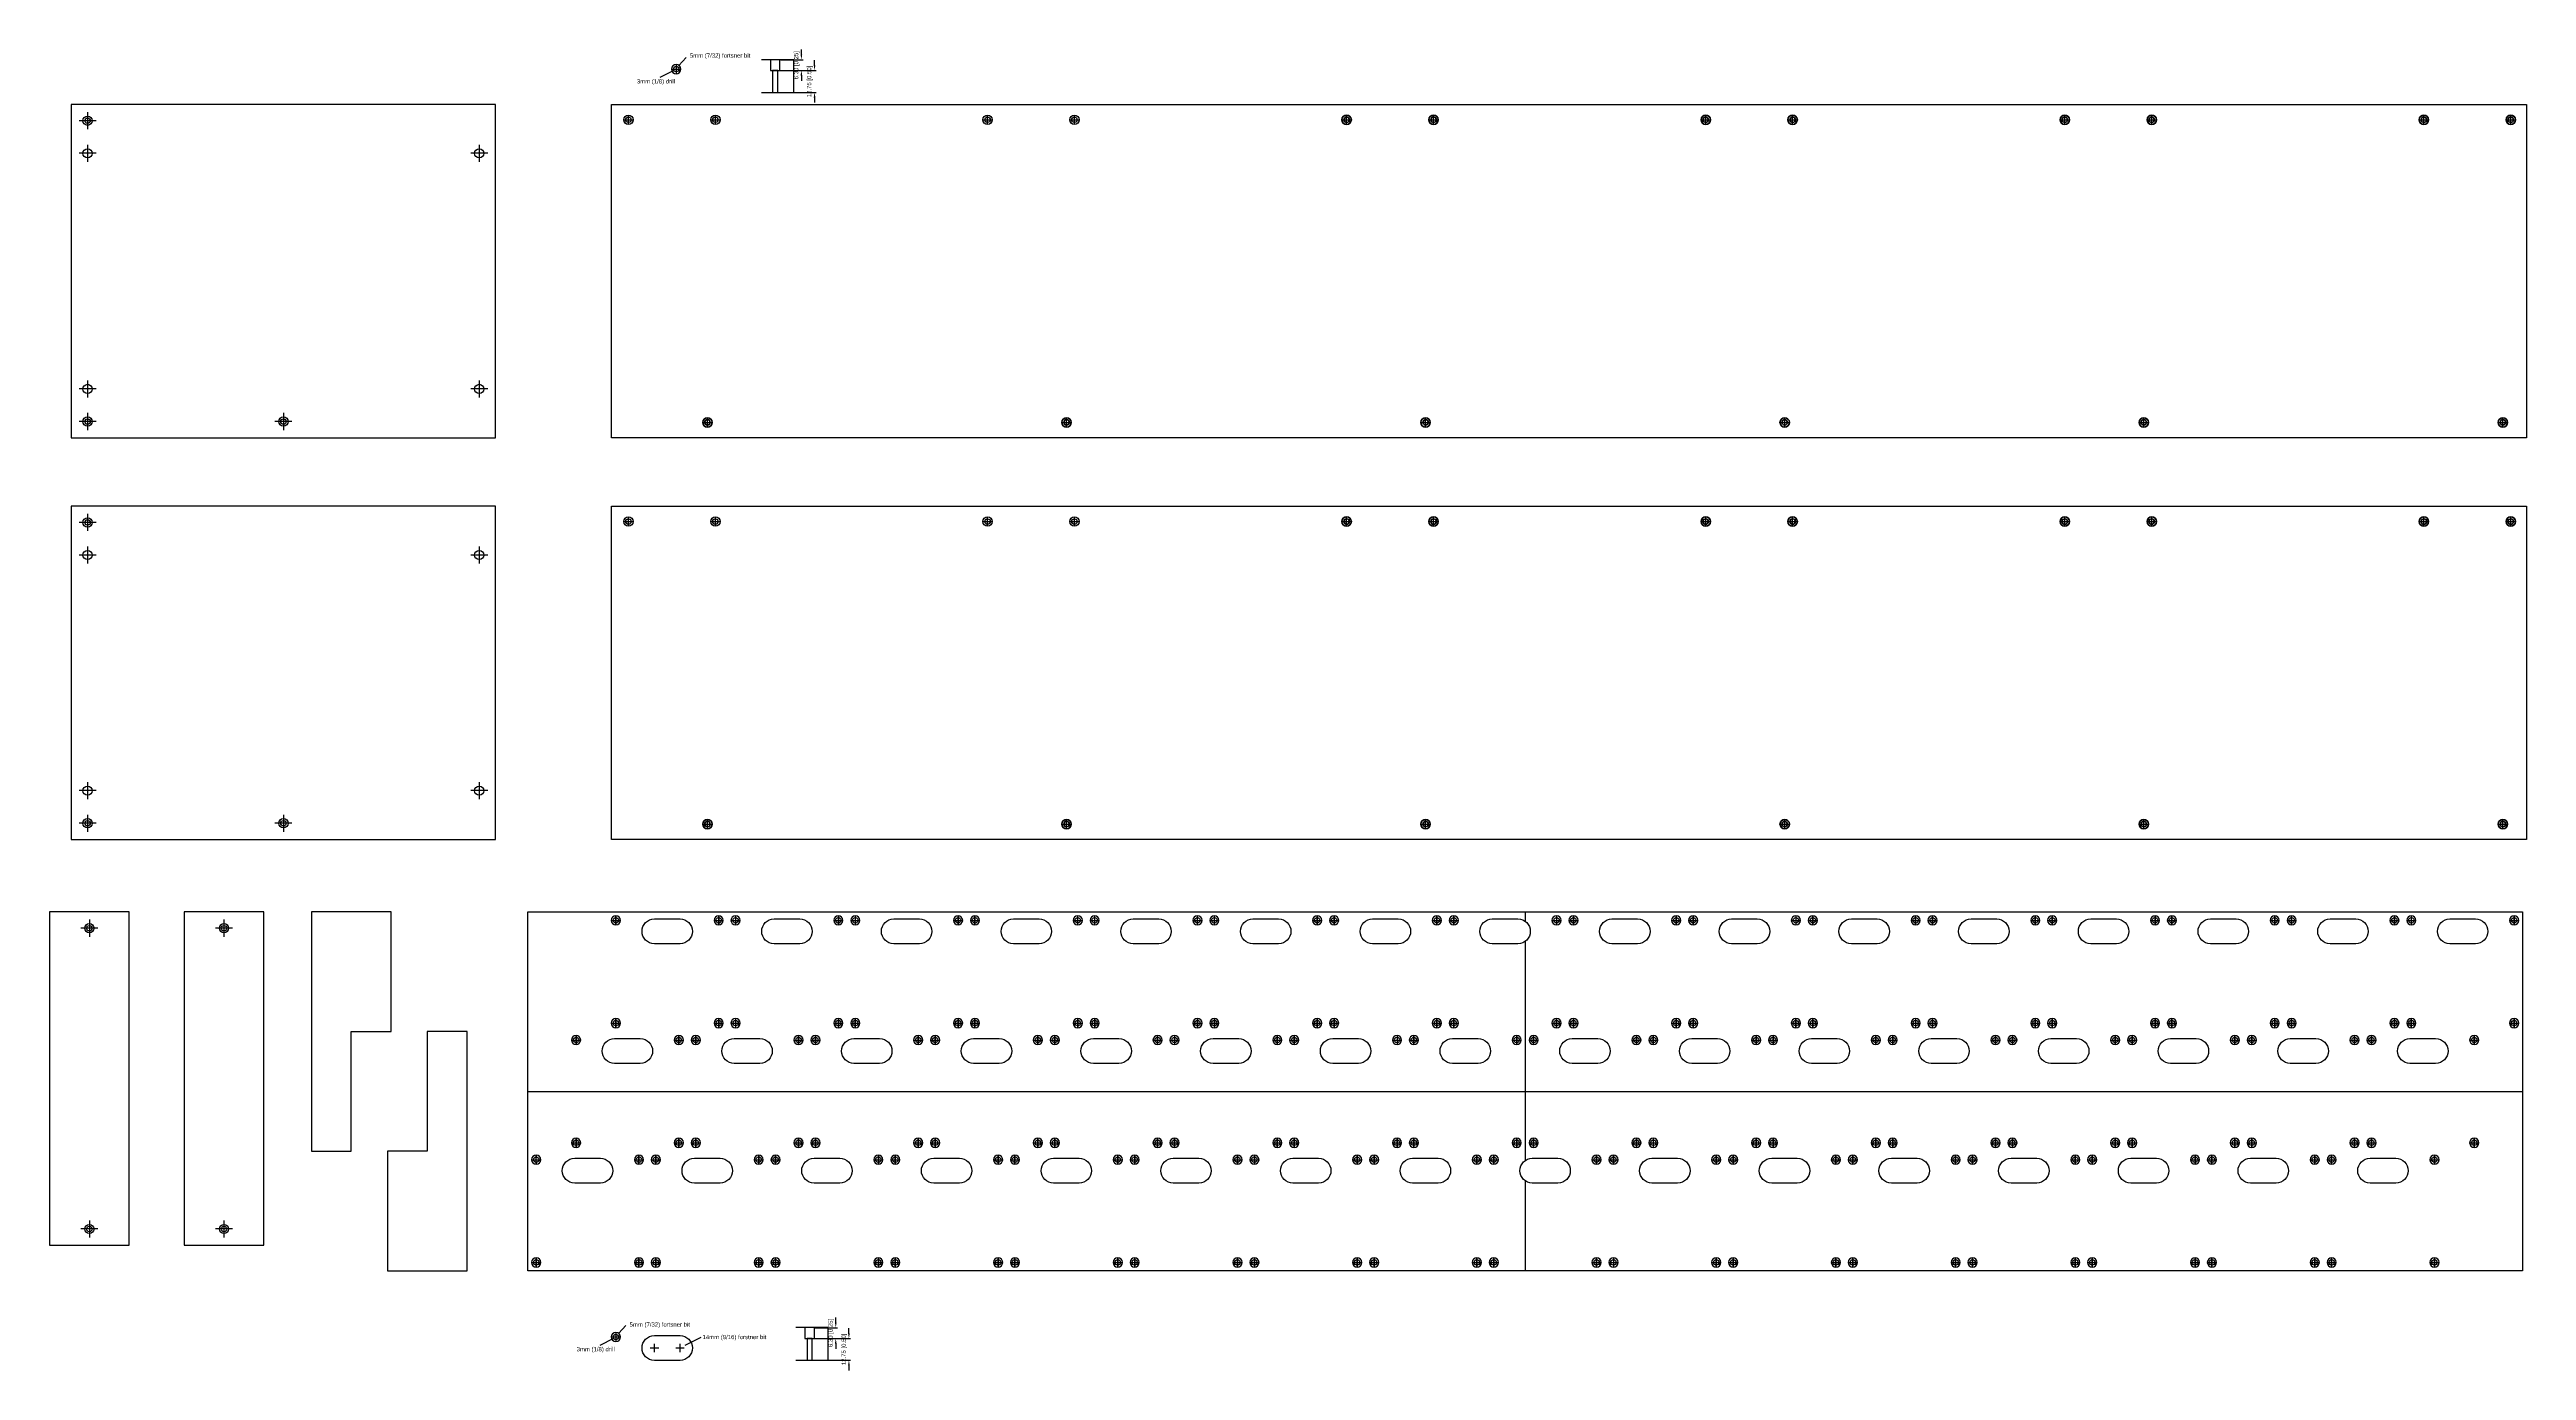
# Model space of a CAD drawing. Extents: x -830 to 619, y -338 to 435.
import ezdxf

# ---------------------------------------------------------------- set-up
doc = ezdxf.new("R2010")
doc.units = 0
doc.layers.get('DEFPOINTS').update_dxf_attribs({"linetype": 'CONTINUOUS'})
doc.layers.add('DEFAULT', color=7, linetype='CONTINUOUS')
doc.styles.add('MILLIMETER_SMALL', font='Arial.ttf')
doc.dimstyles.new('MILLIMETER_SMALL', dxfattribs={"dimtxt": 2.5, "dimasz": 3, "dimexe": 1, "dimexo": 0.5, "dimgap": 0.8, "dimtad": 1, "dimtoh": 1, "dimzin": 1, "dimtxsty": 'MILLIMETER_SMALL', "dimcen": 2.5, "dimadec": 1, "dimazin": 3, "dimtfac": 1, "dimtdec": 4, "dimtix": 1, "dimtofl": 0, "dimtmove": 0, "dimatfit": 3, "dimtolj": 1, "dimtzin": 1})

# ---------------------------------------------------------------- blocks, each defined once
blk = doc.blocks.new('*D1')
at = {"layer": 'DEFAULT', "color": 0}
for p, q in [((-362.4, -315.8), (-362.4, -312.8)), ((-383.5, -331.5), (-361.4, -331.5)), ((-383.3, -318.8), (-361.4, -318.8)), ((-362.4, -334.5), (-362.4, -337.5))]:
    blk.add_line(p, q, dxfattribs=at)
for points in [[(-362.9, -315.8), (-361.9, -315.8), (-362.4, -318.8)], [(-361.9, -334.5), (-362.9, -334.5), (-362.4, -331.5)]]:
    blk.add_solid(points, dxfattribs=at)
at = {"layer": 'DEFPOINTS', "color": 0}
for p in [(-384, -331.5), (-383.8, -318.8), (-362.4, -331.5)]:
    blk.add_point(p, dxfattribs=at)
at = {"layer": 'DEFAULT', "color": 0, "insert": (-365.1, -325.2), "char_height": 2.5, "attachment_point": 5, "rotation": 90, "style": 'MILLIMETER_SMALL'}
blk.add_mtext('\\A1;12.75 [0.50]', dxfattribs=at)
blk = doc.blocks.new('*D2')
at = {"layer": 'DEFAULT', "color": 0}
for p, q in [((-382.1, -312.5), (-369.1, -312.5)), ((-370.1, -309.5), (-370.1, -306.5)), ((-382.1, -318.8), (-369.1, -318.8)), ((-370.1, -321.8), (-370.1, -324.8))]:
    blk.add_line(p, q, dxfattribs=at)
for points in [[(-370.6, -309.5), (-369.6, -309.5), (-370.1, -312.5)], [(-369.6, -321.8), (-370.6, -321.8), (-370.1, -318.8)]]:
    blk.add_solid(points, dxfattribs=at)
at = {"layer": 'DEFPOINTS', "color": 0}
for p in [(-382.6, -312.5), (-382.6, -318.8), (-370.1, -318.8)]:
    blk.add_point(p, dxfattribs=at)
at = {"layer": 'DEFAULT', "color": 0, "insert": (-372.8, -315.6), "char_height": 2.5, "attachment_point": 5, "rotation": 90, "style": 'MILLIMETER_SMALL'}
blk.add_mtext('\\A1;6.30 [0.25]', dxfattribs=at)
blk = doc.blocks.new('*D3')
at = {"layer": 'DEFAULT', "color": 0}
for p, q in [((-403.4, 422.9), (-381.5, 422.9)), ((-382.5, 425.9), (-382.5, 428.9)), ((-403.6, 410.1), (-381.5, 410.1)), ((-382.5, 407.1), (-382.5, 404.1))]:
    blk.add_line(p, q, dxfattribs=at)
for points in [[(-383, 425.9), (-382, 425.9), (-382.5, 422.9)], [(-382, 407.1), (-383, 407.1), (-382.5, 410.1)]]:
    blk.add_solid(points, dxfattribs=at)
at = {"layer": 'DEFPOINTS', "color": 0}
for p in [(-403.9, 422.9), (-404.1, 410.1), (-382.5, 410.1)]:
    blk.add_point(p, dxfattribs=at)
at = {"layer": 'DEFAULT', "color": 0, "insert": (-385.3, 416.5), "char_height": 2.5, "attachment_point": 5, "rotation": 90, "style": 'MILLIMETER_SMALL'}
blk.add_mtext('\\A1;12.75 [0.50]', dxfattribs=at)
blk = doc.blocks.new('*D4')
at = {"layer": 'DEFAULT', "color": 0}
for p, q in [((-390.2, 432.2), (-390.2, 435.2)), ((-402.2, 429.2), (-389.2, 429.2)), ((-402.2, 422.9), (-389.2, 422.9)), ((-390.2, 419.9), (-390.2, 416.9))]:
    blk.add_line(p, q, dxfattribs=at)
for points in [[(-390.7, 432.2), (-389.7, 432.2), (-390.2, 429.2)], [(-389.7, 419.9), (-390.7, 419.9), (-390.2, 422.9)]]:
    blk.add_solid(points, dxfattribs=at)
at = {"layer": 'DEFPOINTS', "color": 0}
for p in [(-402.7, 429.2), (-402.7, 422.9), (-390.2, 422.9)]:
    blk.add_point(p, dxfattribs=at)
at = {"layer": 'DEFAULT', "color": 0, "insert": (-392.9, 426), "char_height": 2.5, "attachment_point": 5, "rotation": 90, "style": 'MILLIMETER_SMALL'}
blk.add_mtext('\\A1;6.30 [0.25]', dxfattribs=at)

msp = doc.modelspace()

# ---------------------------------------------------------------- linework, layer by layer
at = {"layer": 'DEFAULT'}
for p, q in [((-464.757, 422.873, -18), (-472.891, 418.787)), ((-466.115, 423.721, -18), (-460.715, 423.721, -18)), ((-463.415, 426.421, -18), (-463.415, 421.021, -18)), ((-461.779, 425.869, -18), (-457.538, 430.474)), ((-394.564, 429.163), (-413.614, 429.163)), ((-394.564, 410.113), (-394.564, 429.163)), ((-413.614, 410.113), (-394.564, 410.113)), ((-802.641, 393.514, -546.708), (-812.641, 393.514, -546.708)), ((-802.641, 393.514, -546.708), (-812.641, 393.514, -546.708)), ((-807.641, 398.514, -546.708), (-807.641, 388.514, -546.708)), ((-807.641, 398.514, -546.708), (-807.641, 388.514, -546.708)), ((-493.821, 394.039, -546.762), (-488.821, 394.039, -546.762)), ((-491.321, 391.539, -546.762), (-491.321, 396.539, -546.762)), ((-442.996, 394.039, -546.762), (-437.996, 394.039, -546.762)), ((-440.496, 391.539, -546.762), (-440.496, 396.539, -546.762)), ((-283.821, 394.039, -546.762), (-278.821, 394.039, -546.762)), ((-281.321, 391.539, -546.762), (-281.321, 396.539, -546.762)), ((-232.996, 394.039, -546.762), (-227.996, 394.039, -546.762)), ((-230.496, 391.539, -546.762), (-230.496, 396.539, -546.762)), ((-73.821, 394.039, -546.762), (-68.821, 394.039, -546.762)), ((-71.321, 391.539, -546.762), (-71.321, 396.539, -546.762)), ((-22.996, 394.039, -546.762), (-17.996, 394.039, -546.762)), ((-20.496, 391.539, -546.762), (-20.496, 396.539, -546.762)), ((136.179, 394.039, -546.762), (141.179, 394.039, -546.762)), ((138.679, 391.539, -546.762), (138.679, 396.539, -546.762)), ((187.004, 394.039, -546.762), (192.004, 394.039, -546.762)), ((189.504, 391.539, -546.762), (189.504, 396.539, -546.762)), ((346.179, 394.039, -546.762), (351.179, 394.039, -546.762)), ((348.679, 391.539, -546.762), (348.679, 396.539, -546.762)), ((397.004, 394.039, -546.762), (402.004, 394.039, -546.762)), ((399.504, 391.539, -546.762), (399.504, 396.539, -546.762)), ((556.179, 394.039, -546.762), (561.179, 394.039, -546.762)), ((558.679, 391.539, -546.762), (558.679, 396.539, -546.762)), ((607.004, 394.039, -546.762), (612.004, 394.039, -546.762)), ((609.504, 391.539, -546.762), (609.504, 396.539, -546.762)), ((-807.641, 379.464, -546.708), (-807.641, 369.464, -546.708)), ((-578.591, 379.464, -546.708), (-578.591, 369.464, -546.708)), ((-802.641, 374.464, -546.708), (-812.641, 374.464, -546.708)), ((-573.591, 374.464, -546.708), (-583.591, 374.464, -546.708)), ((-802.641, 236.614, -546.708), (-812.641, 236.614, -546.708)), ((-807.641, 241.614, -546.708), (-807.641, 231.614, -546.708)), ((-573.591, 236.614, -546.708), (-583.591, 236.614, -546.708)), ((-578.591, 241.614, -546.708), (-578.591, 231.614, -546.708)), ((-802.641, 217.564, -546.708), (-812.641, 217.564, -546.708)), ((-802.641, 217.564, -546.708), (-812.641, 217.564, -546.708)), ((-807.641, 222.564, -546.708), (-807.641, 212.564, -546.708)), ((-807.641, 222.564, -546.708), (-807.641, 212.564, -546.708)), ((-688.116, 217.564, -546.708), (-698.116, 217.564, -546.708)), ((-688.116, 217.564, -546.708), (-698.116, 217.564, -546.708)), ((-693.116, 222.564, -546.708), (-693.116, 212.564, -546.708)), ((-693.116, 222.564, -546.708), (-693.116, 212.564, -546.708)), ((-445.154, 214.539, -546.762), (-445.154, 219.539, -546.762)), ((-235.154, 214.539, -546.762), (-235.154, 219.539, -546.762)), ((-25.154, 214.539, -546.762), (-25.154, 219.539, -546.762)), ((184.846, 214.539, -546.762), (184.846, 219.539, -546.762)), ((394.846, 214.539, -546.762), (394.846, 219.539, -546.762)), ((604.846, 214.539, -546.762), (604.846, 219.539, -546.762)), ((-447.654, 217.039, -546.762), (-442.654, 217.039, -546.762)), ((-237.654, 217.039, -546.762), (-232.654, 217.039, -546.762)), ((-27.654, 217.039, -546.762), (-22.654, 217.039, -546.762)), ((182.346, 217.039, -546.762), (187.346, 217.039, -546.762)), ((392.346, 217.039, -546.762), (397.346, 217.039, -546.762)), ((602.346, 217.039, -546.762), (607.346, 217.039, -546.762)), ((-807.641, 163.53, -546.708), (-807.641, 153.53, -546.708)), ((-807.641, 163.53, -546.708), (-807.641, 153.53, -546.708)), ((-491.321, 156.555, -546.762), (-491.321, 161.555, -546.762)), ((-440.496, 156.555, -546.762), (-440.496, 161.555, -546.762)), ((-281.321, 156.555, -546.762), (-281.321, 161.555, -546.762)), ((-230.496, 156.555, -546.762), (-230.496, 161.555, -546.762)), ((-71.321, 156.555, -546.762), (-71.321, 161.555, -546.762)), ((-20.496, 156.555, -546.762), (-20.496, 161.555, -546.762)), ((138.679, 156.555, -546.762), (138.679, 161.555, -546.762)), ((189.504, 156.555, -546.762), (189.504, 161.555, -546.762)), ((348.679, 156.555, -546.762), (348.679, 161.555, -546.762)), ((399.504, 156.555, -546.762), (399.504, 161.555, -546.762)), ((558.679, 156.555, -546.762), (558.679, 161.555, -546.762)), ((609.504, 156.555, -546.762), (609.504, 161.555, -546.762)), ((-802.641, 158.53, -546.708), (-812.641, 158.53, -546.708)), ((-802.641, 158.53, -546.708), (-812.641, 158.53, -546.708)), ((-493.821, 159.055, -546.762), (-488.821, 159.055, -546.762)), ((-442.996, 159.055, -546.762), (-437.996, 159.055, -546.762)), ((-283.821, 159.055, -546.762), (-278.821, 159.055, -546.762)), ((-232.996, 159.055, -546.762), (-227.996, 159.055, -546.762)), ((-73.821, 159.055, -546.762), (-68.821, 159.055, -546.762)), ((-22.996, 159.055, -546.762), (-17.996, 159.055, -546.762)), ((136.179, 159.055, -546.762), (141.179, 159.055, -546.762)), ((187.004, 159.055, -546.762), (192.004, 159.055, -546.762)), ((346.179, 159.055, -546.762), (351.179, 159.055, -546.762)), ((397.004, 159.055, -546.762), (402.004, 159.055, -546.762)), ((556.179, 159.055, -546.762), (561.179, 159.055, -546.762)), ((607.004, 159.055, -546.762), (612.004, 159.055, -546.762)), ((-802.641, 139.48, -546.708), (-812.641, 139.48, -546.708)), ((-807.641, 144.48, -546.708), (-807.641, 134.48, -546.708)), ((-573.591, 139.48, -546.708), (-583.591, 139.48, -546.708)), ((-578.591, 144.48, -546.708), (-578.591, 134.48, -546.708)), ((-802.641, 1.63, -546.708), (-812.641, 1.63, -546.708)), ((-807.641, 6.63, -546.708), (-807.641, -3.37, -546.708)), ((-573.591, 1.63, -546.708), (-583.591, 1.63, -546.708)), ((-578.591, 6.63, -546.708), (-578.591, -3.37, -546.708)), ((-807.641, -12.42, -546.708), (-807.641, -22.42, -546.708)), ((-807.641, -12.42, -546.708), (-807.641, -22.42, -546.708)), ((-693.116, -12.42, -546.708), (-693.116, -22.42, -546.708)), ((-693.116, -12.42, -546.708), (-693.116, -22.42, -546.708)), ((-802.641, -17.42, -546.708), (-812.641, -17.42, -546.708)), ((-802.641, -17.42, -546.708), (-812.641, -17.42, -546.708)), ((-688.116, -17.42, -546.708), (-698.116, -17.42, -546.708)), ((-688.116, -17.42, -546.708), (-698.116, -17.42, -546.708)), ((-447.654, -17.945, -546.762), (-442.654, -17.945, -546.762)), ((-445.154, -20.445, -546.762), (-445.154, -15.445, -546.762)), ((-237.654, -17.945, -546.762), (-232.654, -17.945, -546.762)), ((-235.154, -20.445, -546.762), (-235.154, -15.445, -546.762)), ((-27.654, -17.945, -546.762), (-22.654, -17.945, -546.762)), ((-25.154, -20.445, -546.762), (-25.154, -15.445, -546.762)), ((182.346, -17.945, -546.762), (187.346, -17.945, -546.762)), ((184.846, -20.445, -546.762), (184.846, -15.445, -546.762)), ((392.346, -17.945, -546.762), (397.346, -17.945, -546.762)), ((394.846, -20.445, -546.762), (394.846, -15.445, -546.762)), ((602.346, -17.945, -546.762), (607.346, -17.945, -546.762)), ((604.846, -20.445, -546.762), (604.846, -15.445, -546.762)), ((-550.224, -69.296, -18), (616.376, -69.296, -18)), ((-550.224, -279.296, -18), (-550.224, -69.296, -18)), ((-498.676, -71.544, -18), (-498.676, -76.944, -18)), ((-498.676, -76.744, -18), (-498.676, -71.744, -18)), ((-438.573, -71.546, -18), (-438.573, -76.946, -18)), ((-438.573, -76.744, -18), (-438.573, -71.744, -18)), ((-428.676, -71.544, -18), (-428.676, -76.944, -18)), ((-368.573, -71.546, -18), (-368.573, -76.946, -18)), ((-368.573, -76.746, -18), (-368.573, -71.746, -18)), ((-358.676, -71.544, -18), (-358.676, -76.944, -18)), ((-298.573, -71.546, -18), (-298.573, -76.946, -18)), ((-298.573, -76.744, -18), (-298.573, -71.744, -18)), ((-288.676, -71.544, -18), (-288.676, -76.944, -18)), ((-288.676, -76.746, -18), (-288.676, -71.746, -18)), ((-228.573, -76.744, -18), (-228.573, -71.744, -18)), ((-228.573, -76.744, -18), (-228.573, -71.744, -18)), ((-218.676, -76.742, -18), (-218.676, -71.742, -18)), ((-218.676, -76.742, -18), (-218.676, -71.742, -18)), ((-218.676, -76.742, -18), (-218.676, -71.742, -18)), ((-218.676, -76.744, -18), (-218.676, -71.744, -18)), ((-158.573, -76.744, -18), (-158.573, -71.744, -18)), ((-158.573, -76.744, -18), (-158.573, -71.744, -18)), ((-148.676, -76.742, -18), (-148.676, -71.742, -18)), ((-148.676, -76.744, -18), (-148.676, -71.744, -18)), ((-88.573, -71.546, -18), (-88.573, -76.946, -18)), ((-88.573, -76.747, -18), (-88.573, -71.747, -18)), ((-78.676, -71.544, -18), (-78.676, -76.944, -18)), ((-78.676, -76.744, -18), (-78.676, -71.744, -18)), ((-18.573, -71.546, -18), (-18.573, -76.946, -18)), ((-18.573, -76.744, -18), (-18.573, -71.744, -18)), ((-8.676, -71.544, -18), (-8.676, -76.944, -18)), ((-8.676, -76.744, -18), (-8.676, -71.744, -18)), ((33.076, -69.296, -18), (33.076, -74.798, -18)), ((51.427, -71.546, -18), (51.427, -76.946, -18)), ((61.324, -71.544, -18), (61.324, -76.944, -18)), ((61.324, -76.744, -18), (61.324, -71.744, -18)), ((121.427, -71.546, -18), (121.427, -76.946, -18)), ((121.427, -76.744, -18), (121.427, -71.744, -18)), ((131.324, -71.544, -18), (131.324, -76.944, -18)), ((131.324, -76.744, -18), (131.324, -71.744, -18)), ((191.427, -71.546, -18), (191.427, -76.946, -18)), ((201.324, -71.544, -18), (201.324, -76.944, -18)), ((201.324, -76.747, -18), (201.324, -71.747, -18)), ((261.427, -71.546, -18), (261.427, -76.946, -18)), ((261.427, -76.747, -18), (261.427, -71.747, -18)), ((271.324, -71.544, -18), (271.324, -76.944, -18)), ((271.324, -76.744, -18), (271.324, -71.744, -18)), ((331.427, -71.546, -18), (331.427, -76.946, -18)), ((331.427, -76.744, -18), (331.427, -71.744, -18)), ((341.324, -71.544, -18), (341.324, -76.944, -18)), ((341.324, -76.747, -18), (341.324, -71.747, -18)), ((401.427, -71.546, -18), (401.427, -76.946, -18)), ((401.427, -76.747, -18), (401.427, -71.747, -18)), ((411.324, -71.544, -18), (411.324, -76.944, -18)), ((411.324, -76.744, -18), (411.324, -71.744, -18)), ((471.427, -71.546, -18), (471.427, -76.946, -18)), ((471.427, -76.744, -18), (471.427, -71.744, -18)), ((481.324, -71.544, -18), (481.324, -76.944, -18)), ((481.324, -76.747, -18), (481.324, -71.747, -18)), ((541.427, -71.546, -18), (541.427, -76.946, -18)), ((541.427, -76.747, -18), (541.427, -71.747, -18)), ((551.324, -71.544, -18), (551.324, -76.944, -18)), ((611.427, -71.546, -18), (611.427, -76.946, -18)), ((611.427, -76.744, -18), (611.427, -71.744, -18)), ((616.376, -69.296, -18), (616.376, -279.296, -18)), ((-801.597, -78.821, -18), (-811.597, -78.821, -18)), ((-801.597, -78.821, -18), (-811.597, -78.821, -18)), ((-806.597, -73.821, -18), (-806.597, -83.821, -18)), ((-806.597, -73.821, -18), (-806.597, -83.821, -18)), ((-722.884, -78.821, -18), (-732.884, -78.821, -18)), ((-722.884, -78.821, -18), (-732.884, -78.821, -18)), ((-727.884, -73.821, -18), (-727.884, -83.821, -18)), ((-727.884, -73.821, -18), (-727.884, -83.821, -18)), ((-501.376, -74.244, -18), (-495.976, -74.244, -18)), ((-501.176, -74.244, -18), (-496.176, -74.244, -18)), ((-476.159, -73.433, -18), (-461.159, -73.433, -18)), ((-476.159, -73.433, -18), (-461.159, -73.433, -18)), ((-441.273, -74.246, -18), (-435.873, -74.246, -18)), ((-441.073, -74.244, -18), (-436.073, -74.244, -18)), ((-431.376, -74.244, -18), (-425.976, -74.244, -18)), ((-406.159, -73.433, -18), (-391.159, -73.433, -18)), ((-371.273, -74.246, -18), (-365.873, -74.246, -18)), ((-371.073, -74.246, -18), (-366.073, -74.246, -18)), ((-361.376, -74.244, -18), (-355.976, -74.244, -18)), ((-336.159, -73.433, -18), (-321.159, -73.433, -18)), ((-301.273, -74.246, -18), (-295.873, -74.246, -18)), ((-301.073, -74.244, -18), (-296.073, -74.244, -18)), ((-291.376, -74.244, -18), (-285.976, -74.244, -18)), ((-291.176, -74.246, -18), (-286.176, -74.246, -18)), ((-266.159, -73.433, -18), (-251.159, -73.433, -18)), ((-231.073, -74.244, -18), (-226.073, -74.244, -18)), ((-231.073, -74.244, -18), (-226.073, -74.244, -18)), ((-221.176, -74.242, -18), (-216.176, -74.242, -18)), ((-221.176, -74.242, -18), (-216.176, -74.242, -18)), ((-221.176, -74.242, -18), (-216.176, -74.242, -18)), ((-221.176, -74.244, -18), (-216.176, -74.244, -18)), ((-196.159, -73.433, -18), (-181.159, -73.433, -18)), ((-161.073, -74.244, -18), (-156.073, -74.244, -18)), ((-161.073, -74.244, -18), (-156.073, -74.244, -18)), ((-151.176, -74.242, -18), (-146.176, -74.242, -18)), ((-151.176, -74.244, -18), (-146.176, -74.244, -18)), ((-126.159, -73.433, -18), (-111.159, -73.433, -18)), ((-91.273, -74.246, -18), (-85.873, -74.246, -18)), ((-91.073, -74.247, -18), (-86.073, -74.247, -18)), ((-81.376, -74.244, -18), (-75.976, -74.244, -18)), ((-81.176, -74.244, -18), (-76.176, -74.244, -18)), ((-56.159, -73.433, -18), (-41.159, -73.433, -18)), ((-21.273, -74.246, -18), (-15.873, -74.246, -18)), ((-21.073, -74.244, -18), (-16.073, -74.244, -18)), ((-11.376, -74.244, -18), (-5.976, -74.244, -18)), ((-11.176, -74.244, -18), (-6.176, -74.244, -18)), ((13.841, -73.433, -18), (28.841, -73.433, -18)), ((33.076, -86.567, -18), (33.076, -214.748, -18)), ((48.727, -74.246, -18), (54.127, -74.246, -18)), ((58.624, -74.244, -18), (64.024, -74.244, -18)), ((58.824, -74.244, -18), (63.824, -74.244, -18)), ((83.841, -73.433, -18), (98.841, -73.433, -18)), ((118.727, -74.246, -18), (124.127, -74.246, -18)), ((118.927, -74.244, -18), (123.927, -74.244, -18)), ((128.624, -74.244, -18), (134.024, -74.244, -18)), ((128.824, -74.244, -18), (133.824, -74.244, -18)), ((153.841, -73.433, -18), (168.841, -73.433, -18)), ((188.727, -74.246, -18), (194.127, -74.246, -18)), ((198.624, -74.244, -18), (204.024, -74.244, -18)), ((198.824, -74.247, -18), (203.824, -74.247, -18)), ((223.841, -73.433, -18), (238.841, -73.433, -18)), ((258.727, -74.246, -18), (264.127, -74.246, -18)), ((258.927, -74.247, -18), (263.927, -74.247, -18)), ((268.624, -74.244, -18), (274.024, -74.244, -18)), ((268.824, -74.244, -18), (273.824, -74.244, -18)), ((293.841, -73.433, -18), (308.841, -73.433, -18)), ((328.727, -74.246, -18), (334.127, -74.246, -18)), ((328.927, -74.244, -18), (333.927, -74.244, -18)), ((338.624, -74.244, -18), (344.024, -74.244, -18)), ((338.824, -74.247, -18), (343.824, -74.247, -18)), ((363.841, -73.433, -18), (378.841, -73.433, -18)), ((398.727, -74.246, -18), (404.127, -74.246, -18)), ((398.927, -74.247, -18), (403.927, -74.247, -18)), ((408.624, -74.244, -18), (414.024, -74.244, -18)), ((408.824, -74.244, -18), (413.824, -74.244, -18)), ((433.841, -73.433, -18), (448.841, -73.433, -18)), ((468.727, -74.246, -18), (474.127, -74.246, -18)), ((468.927, -74.244, -18), (473.927, -74.244, -18)), ((478.624, -74.244, -18), (484.024, -74.244, -18)), ((478.824, -74.247, -18), (483.824, -74.247, -18)), ((503.841, -73.433, -18), (518.841, -73.433, -18)), ((538.727, -74.246, -18), (544.127, -74.246, -18)), ((538.927, -74.247, -18), (543.927, -74.247, -18)), ((548.624, -74.244, -18), (554.024, -74.244, -18)), ((573.841, -73.433, -18), (588.841, -73.433, -18)), ((608.727, -74.246, -18), (614.127, -74.246, -18)), ((608.927, -74.244, -18), (613.927, -74.244, -18)), ((-461.159, -87.933, -18), (-476.159, -87.933, -18)), ((-461.159, -87.933, -18), (-476.159, -87.933, -18)), ((-391.159, -87.933, -18), (-406.159, -87.933, -18)), ((-321.159, -87.933, -18), (-336.159, -87.933, -18)), ((-251.159, -87.933, -18), (-266.159, -87.933, -18)), ((-181.159, -87.933, -18), (-196.159, -87.933, -18)), ((-111.159, -87.933, -18), (-126.159, -87.933, -18)), ((-41.159, -87.933, -18), (-56.159, -87.933, -18)), ((28.841, -87.933, -18), (13.841, -87.933, -18)), ((98.841, -87.933, -18), (83.841, -87.933, -18)), ((168.841, -87.933, -18), (153.841, -87.933, -18)), ((238.841, -87.933, -18), (223.841, -87.933, -18)), ((308.841, -87.933, -18), (293.841, -87.933, -18)), ((378.841, -87.933, -18), (363.841, -87.933, -18)), ((448.841, -87.933, -18), (433.841, -87.933, -18)), ((518.841, -87.933, -18), (503.841, -87.933, -18)), ((588.841, -87.933, -18), (573.841, -87.933, -18)), ((-524.676, -144.244, -18), (-519.276, -144.244, -18)), ((-524.476, -144.244, -18), (-519.476, -144.244, -18)), ((-521.976, -141.544, -18), (-521.976, -146.944, -18)), ((-521.976, -146.744, -18), (-521.976, -141.744, -18)), ((-501.376, -134.346, -18), (-495.976, -134.346, -18)), ((-501.176, -134.346, -18), (-496.176, -134.346, -18)), ((-499.459, -143.433, -18), (-484.459, -143.433, -18)), ((-498.676, -131.646, -18), (-498.676, -137.046, -18)), ((-498.676, -136.846, -18), (-498.676, -131.846, -18)), ((-464.573, -144.246, -18), (-459.173, -144.246, -18)), ((-464.373, -144.244, -18), (-459.373, -144.244, -18)), ((-461.873, -141.546, -18), (-461.873, -146.946, -18)), ((-461.873, -146.744, -18), (-461.873, -141.744, -18)), ((-454.676, -144.244, -18), (-449.276, -144.244, -18)), ((-454.476, -144.244, -18), (-449.476, -144.244, -18)), ((-451.976, -141.544, -18), (-451.976, -146.944, -18)), ((-451.976, -146.744, -18), (-451.976, -141.744, -18)), ((-441.273, -134.348, -18), (-435.873, -134.348, -18)), ((-441.073, -134.346, -18), (-436.073, -134.346, -18)), ((-441.073, -134.346, -18), (-436.073, -134.346, -18)), ((-438.573, -131.648, -18), (-438.573, -137.048, -18)), ((-438.573, -136.846, -18), (-438.573, -131.846, -18)), ((-438.573, -136.846, -18), (-438.573, -131.846, -18)), ((-431.376, -134.346, -18), (-425.976, -134.346, -18)), ((-429.459, -143.433, -18), (-414.459, -143.433, -18)), ((-428.676, -131.646, -18), (-428.676, -137.046, -18)), ((-394.573, -144.246, -18), (-389.173, -144.246, -18)), ((-394.373, -144.244, -18), (-389.373, -144.244, -18)), ((-391.873, -141.546, -18), (-391.873, -146.946, -18)), ((-391.873, -146.744, -18), (-391.873, -141.744, -18)), ((-384.676, -144.244, -18), (-379.276, -144.244, -18)), ((-384.476, -144.246, -18), (-379.476, -144.246, -18)), ((-381.976, -141.544, -18), (-381.976, -146.944, -18)), ((-381.976, -146.746, -18), (-381.976, -141.746, -18)), ((-371.273, -134.348, -18), (-365.873, -134.348, -18)), ((-371.073, -134.348, -18), (-366.073, -134.348, -18)), ((-368.573, -131.648, -18), (-368.573, -137.048, -18)), ((-368.573, -136.848, -18), (-368.573, -131.848, -18)), ((-361.376, -134.346, -18), (-355.976, -134.346, -18)), ((-361.176, -134.346, -18), (-356.176, -134.346, -18)), ((-361.176, -134.346, -18), (-356.176, -134.346, -18)), ((-359.459, -143.433, -18), (-344.459, -143.433, -18)), ((-358.676, -131.646, -18), (-358.676, -137.046, -18)), ((-358.676, -136.846, -18), (-358.676, -131.846, -18)), ((-358.676, -136.846, -18), (-358.676, -131.846, -18)), ((-324.573, -144.246, -18), (-319.173, -144.246, -18)), ((-324.373, -144.246, -18), (-319.373, -144.246, -18)), ((-321.873, -141.546, -18), (-321.873, -146.946, -18)), ((-321.873, -146.746, -18), (-321.873, -141.746, -18)), ((-314.676, -144.244, -18), (-309.276, -144.244, -18)), ((-314.476, -144.246, -18), (-309.476, -144.246, -18)), ((-311.976, -141.544, -18), (-311.976, -146.944, -18)), ((-311.976, -146.746, -18), (-311.976, -141.746, -18)), ((-301.273, -134.348, -18), (-295.873, -134.348, -18)), ((-301.073, -134.346, -18), (-296.073, -134.346, -18)), ((-298.573, -131.648, -18), (-298.573, -137.048, -18)), ((-298.573, -136.846, -18), (-298.573, -131.846, -18)), ((-291.376, -134.346, -18), (-285.976, -134.346, -18)), ((-291.176, -134.348, -18), (-286.176, -134.348, -18)), ((-289.459, -143.433, -18), (-274.459, -143.433, -18)), ((-288.676, -131.646, -18), (-288.676, -137.046, -18)), ((-288.676, -136.848, -18), (-288.676, -131.848, -18)), ((-254.573, -144.246, -18), (-249.173, -144.246, -18)), ((-254.373, -144.246, -18), (-249.373, -144.246, -18)), ((-251.873, -141.546, -18), (-251.873, -146.946, -18)), ((-251.873, -146.746, -18), (-251.873, -141.746, -18)), ((-244.676, -144.244, -18), (-239.276, -144.244, -18)), ((-244.476, -144.244, -18), (-239.476, -144.244, -18)), ((-241.976, -141.544, -18), (-241.976, -146.944, -18)), ((-241.976, -146.744, -18), (-241.976, -141.744, -18)), ((-231.273, -134.348, -18), (-225.873, -134.348, -18)), ((-231.073, -134.348, -18), (-226.073, -134.348, -18)), ((-228.573, -131.648, -18), (-228.573, -137.048, -18)), ((-228.573, -136.848, -18), (-228.573, -131.848, -18)), ((-221.376, -134.346, -18), (-215.976, -134.346, -18)), ((-221.176, -134.346, -18), (-216.176, -134.346, -18)), ((-219.459, -143.433, -18), (-204.459, -143.433, -18)), ((-218.676, -131.646, -18), (-218.676, -137.046, -18)), ((-218.676, -136.846, -18), (-218.676, -131.846, -18)), ((-184.573, -144.246, -18), (-179.173, -144.246, -18)), ((-184.373, -144.244, -18), (-179.373, -144.244, -18)), ((-181.873, -141.546, -18), (-181.873, -146.946, -18)), ((-181.873, -146.744, -18), (-181.873, -141.744, -18)), ((-174.676, -144.244, -18), (-169.276, -144.244, -18)), ((-171.976, -141.544, -18), (-171.976, -146.944, -18)), ((-161.273, -134.348, -18), (-155.873, -134.348, -18)), ((-161.073, -134.346, -18), (-156.073, -134.346, -18)), ((-158.573, -131.648, -18), (-158.573, -137.048, -18)), ((-158.573, -136.846, -18), (-158.573, -131.846, -18)), ((-151.376, -134.346, -18), (-145.976, -134.346, -18)), ((-151.176, -134.35, -18), (-146.176, -134.35, -18)), ((-149.459, -143.433, -18), (-134.459, -143.433, -18)), ((-148.676, -131.646, -18), (-148.676, -137.046, -18)), ((-148.676, -136.85, -18), (-148.676, -131.85, -18)), ((-114.573, -144.246, -18), (-109.173, -144.246, -18)), ((-114.373, -144.244, -18), (-109.373, -144.244, -18)), ((-111.873, -141.546, -18), (-111.873, -146.946, -18)), ((-111.873, -146.744, -18), (-111.873, -141.744, -18)), ((-104.676, -144.244, -18), (-99.276, -144.244, -18)), ((-104.476, -144.244, -18), (-99.476, -144.244, -18)), ((-101.976, -141.544, -18), (-101.976, -146.944, -18)), ((-101.976, -146.744, -18), (-101.976, -141.744, -18)), ((-91.273, -134.348, -18), (-85.873, -134.348, -18)), ((-91.073, -134.35, -18), (-86.073, -134.35, -18)), ((-88.573, -131.648, -18), (-88.573, -137.048, -18)), ((-88.573, -136.85, -18), (-88.573, -131.85, -18)), ((-81.376, -134.346, -18), (-75.976, -134.346, -18)), ((-81.176, -134.346, -18), (-76.176, -134.346, -18)), ((-79.459, -143.433, -18), (-64.459, -143.433, -18)), ((-78.676, -131.646, -18), (-78.676, -137.046, -18)), ((-78.676, -136.846, -18), (-78.676, -131.846, -18)), ((-44.573, -144.246, -18), (-39.173, -144.246, -18)), ((-41.873, -141.546, -18), (-41.873, -146.946, -18)), ((-34.676, -144.244, -18), (-29.276, -144.244, -18)), ((-34.476, -144.244, -18), (-29.476, -144.244, -18)), ((-31.976, -141.544, -18), (-31.976, -146.944, -18)), ((-31.976, -146.744, -18), (-31.976, -141.744, -18)), ((-21.273, -134.348, -18), (-15.873, -134.348, -18)), ((-21.073, -134.346, -18), (-16.073, -134.346, -18)), ((-18.573, -131.648, -18), (-18.573, -137.048, -18)), ((-18.573, -136.846, -18), (-18.573, -131.846, -18)), ((-11.376, -134.346, -18), (-5.976, -134.346, -18)), ((-11.176, -134.346, -18), (-6.176, -134.346, -18)), ((-9.459, -143.433, -18), (5.541, -143.433, -18)), ((-8.676, -131.646, -18), (-8.676, -137.046, -18)), ((-8.676, -136.846, -18), (-8.676, -131.846, -18)), ((25.427, -144.246, -18), (30.827, -144.246, -18)), ((25.627, -144.244, -18), (30.627, -144.244, -18)), ((28.127, -141.546, -18), (28.127, -146.946, -18)), ((28.127, -146.744, -18), (28.127, -141.744, -18)), ((35.324, -144.244, -18), (40.724, -144.244, -18)), ((35.524, -144.244, -18), (40.524, -144.244, -18)), ((38.024, -141.544, -18), (38.024, -146.944, -18)), ((38.024, -146.744, -18), (38.024, -141.744, -18)), ((48.727, -134.348, -18), (54.127, -134.348, -18)), ((48.927, -134.346, -18), (53.927, -134.346, -18)), ((51.427, -131.648, -18), (51.427, -137.048, -18)), ((51.427, -136.846, -18), (51.427, -131.846, -18)), ((58.624, -134.346, -18), (64.024, -134.346, -18)), ((58.824, -134.346, -18), (63.824, -134.346, -18)), ((60.541, -143.433, -18), (75.541, -143.433, -18)), ((61.324, -131.646, -18), (61.324, -137.046, -18)), ((61.324, -136.846, -18), (61.324, -131.846, -18)), ((95.427, -144.246, -18), (100.827, -144.246, -18)), ((95.627, -144.244, -18), (100.627, -144.244, -18)), ((98.127, -141.546, -18), (98.127, -146.946, -18)), ((98.127, -146.744, -18), (98.127, -141.744, -18)), ((105.324, -144.244, -18), (110.724, -144.244, -18)), ((105.524, -144.244, -18), (110.524, -144.244, -18)), ((108.024, -141.544, -18), (108.024, -146.944, -18)), ((108.024, -146.744, -18), (108.024, -141.744, -18)), ((118.727, -134.348, -18), (124.127, -134.348, -18)), ((118.927, -134.346, -18), (123.927, -134.346, -18)), ((121.427, -131.648, -18), (121.427, -137.048, -18)), ((121.427, -136.846, -18), (121.427, -131.846, -18)), ((128.624, -134.346, -18), (134.024, -134.346, -18)), ((128.824, -134.346, -18), (133.824, -134.346, -18)), ((130.541, -143.433, -18), (145.541, -143.433, -18)), ((131.324, -131.646, -18), (131.324, -137.046, -18)), ((131.324, -136.846, -18), (131.324, -131.846, -18)), ((165.427, -144.246, -18), (170.827, -144.246, -18)), ((165.627, -144.244, -18), (170.627, -144.244, -18)), ((168.127, -141.546, -18), (168.127, -146.946, -18)), ((168.127, -146.744, -18), (168.127, -141.744, -18)), ((175.324, -144.244, -18), (180.724, -144.244, -18)), ((175.524, -144.244, -18), (180.524, -144.244, -18)), ((178.024, -141.544, -18), (178.024, -146.944, -18)), ((178.024, -146.744, -18), (178.024, -141.744, -18)), ((188.727, -134.348, -18), (194.127, -134.348, -18)), ((188.927, -134.346, -18), (193.927, -134.346, -18)), ((191.427, -131.648, -18), (191.427, -137.048, -18)), ((191.427, -136.846, -18), (191.427, -131.846, -18)), ((198.624, -134.346, -18), (204.024, -134.346, -18)), ((198.824, -134.35, -18), (203.824, -134.35, -18)), ((200.541, -143.433, -18), (215.541, -143.433, -18)), ((201.324, -131.646, -18), (201.324, -137.046, -18)), ((201.324, -136.85, -18), (201.324, -131.85, -18)), ((235.427, -144.246, -18), (240.827, -144.246, -18)), ((235.627, -144.244, -18), (240.627, -144.244, -18)), ((238.127, -141.546, -18), (238.127, -146.946, -18)), ((238.127, -146.744, -18), (238.127, -141.744, -18)), ((245.324, -144.244, -18), (250.724, -144.244, -18)), ((245.524, -144.244, -18), (250.524, -144.244, -18)), ((248.024, -141.544, -18), (248.024, -146.944, -18)), ((248.024, -146.744, -18), (248.024, -141.744, -18)), ((258.727, -134.348, -18), (264.127, -134.348, -18)), ((261.427, -131.648, -18), (261.427, -137.048, -18)), ((268.624, -134.346, -18), (274.024, -134.346, -18)), ((268.824, -134.346, -18), (273.824, -134.346, -18)), ((270.541, -143.433, -18), (285.541, -143.433, -18)), ((271.324, -131.646, -18), (271.324, -137.046, -18)), ((271.324, -136.846, -18), (271.324, -131.846, -18)), ((305.427, -144.246, -18), (310.827, -144.246, -18)), ((305.627, -144.244, -18), (310.627, -144.244, -18)), ((308.127, -141.546, -18), (308.127, -146.946, -18)), ((308.127, -146.744, -18), (308.127, -141.744, -18)), ((315.324, -144.244, -18), (320.724, -144.244, -18)), ((315.524, -144.244, -18), (320.524, -144.244, -18)), ((318.024, -141.544, -18), (318.024, -146.944, -18)), ((318.024, -146.744, -18), (318.024, -141.744, -18)), ((328.727, -134.348, -18), (334.127, -134.348, -18)), ((328.927, -134.346, -18), (333.927, -134.346, -18)), ((331.427, -131.648, -18), (331.427, -137.048, -18)), ((331.427, -136.846, -18), (331.427, -131.846, -18)), ((338.624, -134.346, -18), (344.024, -134.346, -18)), ((338.824, -134.35, -18), (343.824, -134.35, -18)), ((340.541, -143.433, -18), (355.541, -143.433, -18)), ((341.324, -131.646, -18), (341.324, -137.046, -18)), ((341.324, -136.85, -18), (341.324, -131.85, -18)), ((375.427, -144.246, -18), (380.827, -144.246, -18)), ((375.627, -144.244, -18), (380.627, -144.244, -18)), ((378.127, -141.546, -18), (378.127, -146.946, -18)), ((378.127, -146.744, -18), (378.127, -141.744, -18)), ((385.324, -144.244, -18), (390.724, -144.244, -18)), ((385.524, -144.244, -18), (390.524, -144.244, -18)), ((388.024, -141.544, -18), (388.024, -146.944, -18)), ((388.024, -146.744, -18), (388.024, -141.744, -18)), ((398.727, -134.348, -18), (404.127, -134.348, -18)), ((398.927, -134.35, -18), (403.927, -134.35, -18)), ((401.427, -131.648, -18), (401.427, -137.048, -18)), ((401.427, -136.85, -18), (401.427, -131.85, -18)), ((408.624, -134.346, -18), (414.024, -134.346, -18)), ((408.824, -134.346, -18), (413.824, -134.346, -18)), ((410.541, -143.433, -18), (425.541, -143.433, -18)), ((411.324, -131.646, -18), (411.324, -137.046, -18)), ((411.324, -136.846, -18), (411.324, -131.846, -18)), ((445.427, -144.246, -18), (450.827, -144.246, -18)), ((445.627, -144.244, -18), (450.627, -144.244, -18)), ((448.127, -141.546, -18), (448.127, -146.946, -18)), ((448.127, -146.744, -18), (448.127, -141.744, -18)), ((455.324, -144.244, -18), (460.724, -144.244, -18)), ((455.524, -144.244, -18), (460.524, -144.244, -18)), ((458.024, -141.544, -18), (458.024, -146.944, -18)), ((458.024, -146.744, -18), (458.024, -141.744, -18)), ((468.727, -134.348, -18), (474.127, -134.348, -18)), ((468.927, -134.346, -18), (473.927, -134.346, -18)), ((471.427, -131.648, -18), (471.427, -137.048, -18)), ((471.427, -136.846, -18), (471.427, -131.846, -18)), ((478.624, -134.346, -18), (484.024, -134.346, -18)), ((478.824, -134.35, -18), (483.824, -134.35, -18)), ((480.541, -143.433, -18), (495.541, -143.433, -18)), ((481.324, -131.646, -18), (481.324, -137.046, -18)), ((481.324, -136.85, -18), (481.324, -131.85, -18)), ((515.427, -144.246, -18), (520.827, -144.246, -18)), ((515.627, -144.244, -18), (520.627, -144.244, -18)), ((518.127, -141.546, -18), (518.127, -146.946, -18)), ((518.127, -146.744, -18), (518.127, -141.744, -18)), ((525.324, -144.244, -18), (530.724, -144.244, -18)), ((525.524, -144.244, -18), (530.524, -144.244, -18)), ((528.024, -141.544, -18), (528.024, -146.944, -18)), ((528.024, -146.744, -18), (528.024, -141.744, -18)), ((538.727, -134.348, -18), (544.127, -134.348, -18)), ((538.927, -134.35, -18), (543.927, -134.35, -18)), ((541.427, -131.648, -18), (541.427, -137.048, -18)), ((541.427, -136.85, -18), (541.427, -131.85, -18)), ((548.624, -134.346, -18), (554.024, -134.346, -18)), ((548.824, -134.346, -18), (553.824, -134.346, -18)), ((550.541, -143.433, -18), (565.541, -143.433, -18)), ((551.324, -131.646, -18), (551.324, -137.046, -18)), ((551.324, -136.846, -18), (551.324, -131.846, -18)), ((585.427, -144.246, -18), (590.827, -144.246, -18)), ((585.627, -144.244, -18), (590.627, -144.244, -18)), ((588.127, -141.546, -18), (588.127, -146.946, -18)), ((588.127, -146.744, -18), (588.127, -141.744, -18)), ((608.727, -134.348, -18), (614.127, -134.348, -18)), ((608.927, -134.346, -18), (613.927, -134.346, -18)), ((611.427, -131.648, -18), (611.427, -137.048, -18)), ((611.427, -136.846, -18), (611.427, -131.846, -18)), ((-484.459, -157.933, -18), (-499.459, -157.933, -18)), ((-414.459, -157.933, -18), (-429.459, -157.933, -18)), ((-344.459, -157.933, -18), (-359.459, -157.933, -18)), ((-274.459, -157.933, -18), (-289.459, -157.933, -18)), ((-204.459, -157.933, -18), (-219.459, -157.933, -18)), ((-134.459, -157.933, -18), (-149.459, -157.933, -18)), ((-64.459, -157.933, -18), (-79.459, -157.933, -18)), ((5.541, -157.933, -18), (-9.459, -157.933, -18)), ((75.541, -157.933, -18), (60.541, -157.933, -18)), ((145.541, -157.933, -18), (130.541, -157.933, -18)), ((215.541, -157.933, -18), (200.541, -157.933, -18)), ((285.541, -157.933, -18), (270.541, -157.933, -18)), ((355.541, -157.933, -18), (340.541, -157.933, -18)), ((425.541, -157.933, -18), (410.541, -157.933, -18)), ((495.541, -157.933, -18), (480.541, -157.933, -18)), ((565.541, -157.933, -18), (550.541, -157.933, -18)), ((-550.224, -174.296, -18), (616.376, -174.296, -18)), ((-521.976, -201.646, -18), (-521.976, -207.046, -18)), ((-521.976, -206.846, -18), (-521.976, -201.846, -18)), ((-461.873, -201.648, -18), (-461.873, -207.048, -18)), ((-461.873, -206.846, -18), (-461.873, -201.846, -18)), ((-451.976, -201.646, -18), (-451.976, -207.046, -18)), ((-451.976, -206.846, -18), (-451.976, -201.846, -18)), ((-391.873, -201.648, -18), (-391.873, -207.048, -18)), ((-391.873, -206.846, -18), (-391.873, -201.846, -18)), ((-381.976, -201.646, -18), (-381.976, -207.046, -18)), ((-381.976, -206.848, -18), (-381.976, -201.848, -18)), ((-321.873, -201.648, -18), (-321.873, -207.048, -18)), ((-321.873, -206.848, -18), (-321.873, -201.848, -18)), ((-311.976, -201.646, -18), (-311.976, -207.046, -18)), ((-311.976, -206.848, -18), (-311.976, -201.848, -18)), ((-251.873, -201.648, -18), (-251.873, -207.048, -18)), ((-251.873, -206.848, -18), (-251.873, -201.848, -18)), ((-241.976, -201.646, -18), (-241.976, -207.046, -18)), ((-241.976, -206.846, -18), (-241.976, -201.846, -18)), ((-181.873, -201.648, -18), (-181.873, -207.048, -18)), ((-181.873, -206.846, -18), (-181.873, -201.846, -18)), ((-171.976, -201.646, -18), (-171.976, -207.046, -18)), ((-171.976, -206.846, -18), (-171.976, -201.846, -18)), ((-111.873, -201.648, -18), (-111.873, -207.048, -18)), ((-111.873, -206.846, -18), (-111.873, -201.846, -18)), ((-101.976, -201.646, -18), (-101.976, -207.046, -18)), ((-101.976, -206.846, -18), (-101.976, -201.846, -18)), ((-41.873, -201.648, -18), (-41.873, -207.048, -18)), ((-41.873, -206.846, -18), (-41.873, -201.846, -18)), ((-31.976, -201.646, -18), (-31.976, -207.046, -18)), ((-31.976, -206.846, -18), (-31.976, -201.846, -18)), ((28.127, -201.648, -18), (28.127, -207.048, -18)), ((28.127, -206.846, -18), (28.127, -201.846, -18)), ((38.024, -201.646, -18), (38.024, -207.046, -18)), ((38.024, -206.846, -18), (38.024, -201.846, -18)), ((98.127, -201.648, -18), (98.127, -207.048, -18)), ((98.127, -206.846, -18), (98.127, -201.846, -18)), ((108.024, -201.646, -18), (108.024, -207.046, -18)), ((168.127, -201.648, -18), (168.127, -207.048, -18)), ((168.127, -206.846, -18), (168.127, -201.846, -18)), ((178.024, -201.646, -18), (178.024, -207.046, -18)), ((178.024, -206.846, -18), (178.024, -201.846, -18)), ((238.127, -201.648, -18), (238.127, -207.048, -18)), ((238.127, -206.846, -18), (238.127, -201.846, -18)), ((248.024, -201.646, -18), (248.024, -207.046, -18)), ((248.024, -206.846, -18), (248.024, -201.846, -18)), ((308.127, -201.648, -18), (308.127, -207.048, -18)), ((308.127, -206.846, -18), (308.127, -201.846, -18)), ((318.024, -201.646, -18), (318.024, -207.046, -18)), ((318.024, -206.846, -18), (318.024, -201.846, -18)), ((378.127, -201.648, -18), (378.127, -207.048, -18)), ((378.127, -206.846, -18), (378.127, -201.846, -18)), ((388.024, -201.646, -18), (388.024, -207.046, -18)), ((388.024, -206.846, -18), (388.024, -201.846, -18)), ((448.127, -201.648, -18), (448.127, -207.048, -18)), ((448.127, -206.846, -18), (448.127, -201.846, -18)), ((458.024, -201.646, -18), (458.024, -207.046, -18)), ((458.024, -206.846, -18), (458.024, -201.846, -18)), ((518.127, -201.648, -18), (518.127, -207.048, -18)), ((518.127, -206.846, -18), (518.127, -201.846, -18)), ((528.024, -201.646, -18), (528.024, -207.046, -18)), ((528.024, -206.846, -18), (528.024, -201.846, -18)), ((588.127, -201.648, -18), (588.127, -207.048, -18)), ((588.127, -206.846, -18), (588.127, -201.846, -18)), ((-547.976, -214.244, -18), (-546.863, -214.244, -18)), ((-547.776, -214.244, -18), (-542.776, -214.244, -18)), ((-545.276, -211.544, -18), (-545.276, -212.656, -18)), ((-545.276, -216.744, -18), (-545.276, -211.744, -18)), ((-545.276, -215.831, -18), (-545.276, -216.944, -18)), ((-543.688, -214.244, -18), (-542.576, -214.244, -18)), ((-524.676, -204.346, -18), (-519.276, -204.346, -18)), ((-524.476, -204.346, -18), (-519.476, -204.346, -18)), ((-522.759, -213.433, -18), (-507.759, -213.433, -18)), ((-487.873, -214.246, -18), (-482.473, -214.246, -18)), ((-487.673, -214.244, -18), (-482.673, -214.244, -18)), ((-485.173, -211.546, -18), (-485.173, -216.946, -18)), ((-485.173, -216.744, -18), (-485.173, -211.744, -18)), ((-477.976, -214.244, -18), (-472.576, -214.244, -18)), ((-477.776, -214.244, -18), (-472.776, -214.244, -18)), ((-475.276, -211.544, -18), (-475.276, -216.944, -18)), ((-475.276, -216.744, -18), (-475.276, -211.744, -18)), ((-464.573, -204.348, -18), (-459.173, -204.348, -18)), ((-464.373, -204.346, -18), (-459.373, -204.346, -18)), ((-454.676, -204.346, -18), (-449.276, -204.346, -18)), ((-454.476, -204.346, -18), (-449.476, -204.346, -18)), ((-452.759, -213.433, -18), (-437.759, -213.433, -18)), ((-417.873, -214.246, -18), (-412.473, -214.246, -18)), ((-417.673, -214.244, -18), (-412.673, -214.244, -18)), ((-415.173, -211.546, -18), (-415.173, -216.946, -18)), ((-415.173, -216.744, -18), (-415.173, -211.744, -18)), ((-407.976, -214.244, -18), (-402.576, -214.244, -18)), ((-407.776, -214.244, -18), (-402.776, -214.244, -18)), ((-405.276, -211.544, -18), (-405.276, -216.944, -18)), ((-405.276, -216.744, -18), (-405.276, -211.744, -18)), ((-394.573, -204.348, -18), (-389.173, -204.348, -18)), ((-394.373, -204.346, -18), (-389.373, -204.346, -18)), ((-384.676, -204.346, -18), (-379.276, -204.346, -18)), ((-384.476, -204.348, -18), (-379.476, -204.348, -18)), ((-382.759, -213.433, -18), (-367.759, -213.433, -18)), ((-347.873, -214.246, -18), (-342.473, -214.246, -18)), ((-347.673, -214.244, -18), (-342.673, -214.244, -18)), ((-345.173, -211.546, -18), (-345.173, -216.946, -18)), ((-345.173, -216.744, -18), (-345.173, -211.744, -18)), ((-337.976, -214.244, -18), (-332.576, -214.244, -18)), ((-337.776, -214.244, -18), (-332.776, -214.244, -18)), ((-335.276, -211.544, -18), (-335.276, -216.944, -18)), ((-335.276, -216.744, -18), (-335.276, -211.744, -18)), ((-324.573, -204.348, -18), (-319.173, -204.348, -18)), ((-324.373, -204.348, -18), (-319.373, -204.348, -18)), ((-314.676, -204.346, -18), (-309.276, -204.346, -18)), ((-314.476, -204.348, -18), (-309.476, -204.348, -18)), ((-312.759, -213.433, -18), (-297.759, -213.433, -18)), ((-277.873, -214.246, -18), (-272.473, -214.246, -18)), ((-277.673, -214.244, -18), (-272.673, -214.244, -18)), ((-275.173, -211.546, -18), (-275.173, -216.946, -18)), ((-275.173, -216.744, -18), (-275.173, -211.744, -18)), ((-267.976, -214.244, -18), (-262.576, -214.244, -18)), ((-267.776, -214.244, -18), (-262.776, -214.244, -18)), ((-265.276, -211.544, -18), (-265.276, -216.944, -18)), ((-265.276, -216.744, -18), (-265.276, -211.744, -18)), ((-254.573, -204.348, -18), (-249.173, -204.348, -18)), ((-254.373, -204.348, -18), (-249.373, -204.348, -18)), ((-244.676, -204.346, -18), (-239.276, -204.346, -18)), ((-244.476, -204.346, -18), (-239.476, -204.346, -18)), ((-242.759, -213.433, -18), (-227.759, -213.433, -18)), ((-207.873, -214.246, -18), (-202.473, -214.246, -18)), ((-207.673, -214.244, -18), (-202.673, -214.244, -18)), ((-205.173, -211.546, -18), (-205.173, -216.946, -18)), ((-205.173, -216.744, -18), (-205.173, -211.744, -18)), ((-197.976, -214.244, -18), (-192.576, -214.244, -18)), ((-197.776, -214.244, -18), (-192.776, -214.244, -18)), ((-195.276, -211.544, -18), (-195.276, -216.944, -18)), ((-195.276, -216.744, -18), (-195.276, -211.744, -18)), ((-184.573, -204.348, -18), (-179.173, -204.348, -18)), ((-184.373, -204.346, -18), (-179.373, -204.346, -18)), ((-174.676, -204.346, -18), (-169.276, -204.346, -18)), ((-174.476, -204.346, -18), (-169.476, -204.346, -18)), ((-172.759, -213.433, -18), (-157.759, -213.433, -18)), ((-137.873, -214.246, -18), (-132.473, -214.246, -18)), ((-137.673, -214.244, -18), (-132.673, -214.244, -18)), ((-135.173, -211.546, -18), (-135.173, -216.946, -18)), ((-135.173, -216.744, -18), (-135.173, -211.744, -18)), ((-127.976, -214.244, -18), (-122.576, -214.244, -18)), ((-127.776, -214.244, -18), (-122.776, -214.244, -18)), ((-125.276, -211.544, -18), (-125.276, -216.944, -18)), ((-125.276, -216.744, -18), (-125.276, -211.744, -18)), ((-114.573, -204.348, -18), (-109.173, -204.348, -18)), ((-114.373, -204.346, -18), (-109.373, -204.346, -18)), ((-104.676, -204.346, -18), (-99.276, -204.346, -18)), ((-104.476, -204.346, -18), (-99.476, -204.346, -18)), ((-102.759, -213.433, -18), (-87.759, -213.433, -18)), ((-67.873, -214.246, -18), (-62.473, -214.246, -18)), ((-67.673, -214.244, -18), (-62.673, -214.244, -18)), ((-65.173, -211.546, -18), (-65.173, -216.946, -18)), ((-65.173, -216.744, -18), (-65.173, -211.744, -18)), ((-57.976, -214.244, -18), (-52.576, -214.244, -18)), ((-57.776, -214.244, -18), (-52.776, -214.244, -18)), ((-55.276, -211.544, -18), (-55.276, -216.944, -18)), ((-55.276, -216.744, -18), (-55.276, -211.744, -18)), ((-44.573, -204.348, -18), (-39.173, -204.348, -18)), ((-44.373, -204.346, -18), (-39.373, -204.346, -18)), ((-34.676, -204.346, -18), (-29.276, -204.346, -18)), ((-34.476, -204.346, -18), (-29.476, -204.346, -18)), ((-32.759, -213.433, -18), (-17.759, -213.433, -18)), ((2.127, -214.246, -18), (7.527, -214.246, -18)), ((2.327, -214.244, -18), (7.327, -214.244, -18)), ((4.827, -211.546, -18), (4.827, -216.946, -18)), ((4.827, -216.744, -18), (4.827, -211.744, -18)), ((12.024, -214.244, -18), (17.424, -214.244, -18)), ((12.224, -214.244, -18), (17.224, -214.244, -18)), ((14.724, -211.544, -18), (14.724, -216.944, -18)), ((14.724, -216.744, -18), (14.724, -211.744, -18)), ((25.427, -204.348, -18), (30.827, -204.348, -18)), ((25.627, -204.346, -18), (30.627, -204.346, -18)), ((35.324, -204.346, -18), (40.724, -204.346, -18)), ((35.524, -204.346, -18), (40.524, -204.346, -18)), ((37.241, -213.433, -18), (52.241, -213.433, -18)), ((72.127, -214.246, -18), (77.527, -214.246, -18)), ((72.327, -214.244, -18), (77.327, -214.244, -18)), ((74.827, -211.546, -18), (74.827, -216.946, -18)), ((74.827, -216.744, -18), (74.827, -211.744, -18)), ((82.024, -214.244, -18), (87.424, -214.244, -18)), ((82.224, -214.244, -18), (87.224, -214.244, -18)), ((84.724, -211.544, -18), (84.724, -216.944, -18)), ((84.724, -216.744, -18), (84.724, -211.744, -18)), ((95.427, -204.348, -18), (100.827, -204.348, -18)), ((95.627, -204.346, -18), (100.627, -204.346, -18)), ((105.324, -204.346, -18), (110.724, -204.346, -18)), ((107.241, -213.433, -18), (122.241, -213.433, -18)), ((142.127, -214.246, -18), (147.527, -214.246, -18)), ((142.327, -214.244, -18), (147.327, -214.244, -18)), ((144.827, -211.546, -18), (144.827, -216.946, -18)), ((144.827, -216.744, -18), (144.827, -211.744, -18)), ((152.024, -214.244, -18), (157.424, -214.244, -18)), ((152.224, -214.244, -18), (157.224, -214.244, -18)), ((154.724, -211.544, -18), (154.724, -216.944, -18)), ((154.724, -216.744, -18), (154.724, -211.744, -18)), ((165.427, -204.348, -18), (170.827, -204.348, -18)), ((165.627, -204.346, -18), (170.627, -204.346, -18)), ((175.324, -204.346, -18), (180.724, -204.346, -18)), ((175.524, -204.346, -18), (180.524, -204.346, -18)), ((177.241, -213.433, -18), (192.241, -213.433, -18)), ((212.127, -214.246, -18), (217.527, -214.246, -18)), ((212.327, -214.244, -18), (217.327, -214.244, -18)), ((214.827, -211.546, -18), (214.827, -216.946, -18)), ((214.827, -216.744, -18), (214.827, -211.744, -18)), ((222.024, -214.244, -18), (227.424, -214.244, -18)), ((222.224, -214.244, -18), (227.224, -214.244, -18)), ((224.724, -211.544, -18), (224.724, -216.944, -18)), ((224.724, -216.744, -18), (224.724, -211.744, -18)), ((235.427, -204.348, -18), (240.827, -204.348, -18)), ((235.627, -204.346, -18), (240.627, -204.346, -18)), ((245.324, -204.346, -18), (250.724, -204.346, -18)), ((245.524, -204.346, -18), (250.524, -204.346, -18)), ((247.241, -213.433, -18), (262.241, -213.433, -18)), ((282.127, -214.246, -18), (287.527, -214.246, -18)), ((282.327, -214.244, -18), (287.327, -214.244, -18)), ((284.827, -211.546, -18), (284.827, -216.946, -18)), ((284.827, -216.744, -18), (284.827, -211.744, -18)), ((292.024, -214.244, -18), (297.424, -214.244, -18)), ((292.224, -214.244, -18), (297.224, -214.244, -18)), ((294.724, -211.544, -18), (294.724, -216.944, -18)), ((294.724, -216.744, -18), (294.724, -211.744, -18)), ((305.427, -204.348, -18), (310.827, -204.348, -18)), ((305.627, -204.346, -18), (310.627, -204.346, -18)), ((315.324, -204.346, -18), (320.724, -204.346, -18)), ((315.524, -204.346, -18), (320.524, -204.346, -18)), ((317.241, -213.433, -18), (332.241, -213.433, -18)), ((352.127, -214.246, -18), (357.527, -214.246, -18)), ((352.327, -214.244, -18), (357.327, -214.244, -18)), ((354.827, -211.546, -18), (354.827, -216.946, -18)), ((354.827, -216.744, -18), (354.827, -211.744, -18)), ((362.024, -214.244, -18), (367.424, -214.244, -18)), ((362.224, -214.246, -18), (367.224, -214.246, -18)), ((364.724, -211.544, -18), (364.724, -216.944, -18)), ((364.724, -216.746, -18), (364.724, -211.746, -18)), ((375.427, -204.348, -18), (380.827, -204.348, -18)), ((375.627, -204.346, -18), (380.627, -204.346, -18)), ((385.324, -204.346, -18), (390.724, -204.346, -18)), ((385.524, -204.346, -18), (390.524, -204.346, -18)), ((387.241, -213.433, -18), (402.241, -213.433, -18)), ((422.127, -214.246, -18), (427.527, -214.246, -18)), ((422.327, -214.246, -18), (427.327, -214.246, -18)), ((424.827, -211.546, -18), (424.827, -216.946, -18)), ((424.827, -216.746, -18), (424.827, -211.746, -18)), ((432.024, -214.244, -18), (437.424, -214.244, -18)), ((432.224, -214.244, -18), (437.224, -214.244, -18)), ((434.724, -211.544, -18), (434.724, -216.944, -18)), ((434.724, -216.744, -18), (434.724, -211.744, -18)), ((445.427, -204.348, -18), (450.827, -204.348, -18)), ((445.627, -204.346, -18), (450.627, -204.346, -18)), ((455.324, -204.346, -18), (460.724, -204.346, -18)), ((455.524, -204.346, -18), (460.524, -204.346, -18)), ((457.241, -213.433, -18), (472.241, -213.433, -18)), ((492.127, -214.246, -18), (497.527, -214.246, -18)), ((492.327, -214.244, -18), (497.327, -214.244, -18)), ((494.827, -211.546, -18), (494.827, -216.946, -18)), ((494.827, -216.744, -18), (494.827, -211.744, -18)), ((502.024, -214.244, -18), (507.424, -214.244, -18)), ((502.224, -214.246, -18), (507.224, -214.246, -18)), ((504.724, -211.544, -18), (504.724, -216.944, -18)), ((504.724, -216.746, -18), (504.724, -211.746, -18)), ((515.427, -204.348, -18), (520.827, -204.348, -18)), ((515.627, -204.346, -18), (520.627, -204.346, -18)), ((525.324, -204.346, -18), (530.724, -204.346, -18)), ((525.524, -204.346, -18), (530.524, -204.346, -18)), ((527.241, -213.433, -18), (542.241, -213.433, -18)), ((562.127, -214.246, -18), (567.527, -214.246, -18)), ((562.327, -214.246, -18), (567.327, -214.246, -18)), ((564.827, -211.546, -18), (564.827, -216.946, -18)), ((564.827, -216.746, -18), (564.827, -211.746, -18)), ((585.427, -204.348, -18), (590.827, -204.348, -18)), ((585.627, -204.346, -18), (590.627, -204.346, -18)), ((-507.759, -227.933, -18), (-522.759, -227.933, -18)), ((-437.759, -227.933, -18), (-452.759, -227.933, -18)), ((-367.759, -227.933, -18), (-382.759, -227.933, -18)), ((-297.759, -227.933, -18), (-312.759, -227.933, -18)), ((-227.759, -227.933, -18), (-242.759, -227.933, -18)), ((-157.759, -227.933, -18), (-172.759, -227.933, -18)), ((-87.759, -227.933, -18), (-102.759, -227.933, -18)), ((-17.759, -227.933, -18), (-32.759, -227.933, -18)), ((33.076, -226.617, -18), (33.076, -279.296, -18)), ((52.241, -227.933, -18), (37.241, -227.933, -18)), ((122.241, -227.933, -18), (107.241, -227.933, -18)), ((192.241, -227.933, -18), (177.241, -227.933, -18)), ((262.241, -227.933, -18), (247.241, -227.933, -18)), ((332.241, -227.933, -18), (317.241, -227.933, -18)), ((402.241, -227.933, -18), (387.241, -227.933, -18)), ((472.241, -227.933, -18), (457.241, -227.933, -18)), ((542.241, -227.933, -18), (527.241, -227.933, -18)), ((-801.597, -254.771, -18), (-811.597, -254.771, -18)), ((-801.597, -254.771, -18), (-811.597, -254.771, -18)), ((-806.597, -249.771, -18), (-806.597, -259.771, -18)), ((-806.597, -249.771, -18), (-806.597, -259.771, -18)), ((-722.884, -254.771, -18), (-732.884, -254.771, -18)), ((-722.884, -254.771, -18), (-732.884, -254.771, -18)), ((-727.884, -249.771, -18), (-727.884, -259.771, -18)), ((-727.884, -249.771, -18), (-727.884, -259.771, -18)), ((-547.976, -274.346, -18), (-542.576, -274.346, -18)), ((-547.776, -274.346, -18), (-542.776, -274.346, -18)), ((-545.276, -271.646, -18), (-545.276, -277.046, -18)), ((-545.276, -276.846, -18), (-545.276, -271.846, -18)), ((-487.873, -274.348, -18), (-482.473, -274.348, -18)), ((-487.673, -274.346, -18), (-482.673, -274.346, -18)), ((-485.173, -271.648, -18), (-485.173, -277.048, -18)), ((-485.173, -276.846, -18), (-485.173, -271.846, -18)), ((-477.976, -274.346, -18), (-472.576, -274.346, -18)), ((-477.776, -274.346, -18), (-472.776, -274.346, -18)), ((-475.276, -271.646, -18), (-475.276, -277.046, -18)), ((-475.276, -276.846, -18), (-475.276, -271.846, -18)), ((-417.873, -274.348, -18), (-412.473, -274.348, -18)), ((-417.673, -274.346, -18), (-412.673, -274.346, -18)), ((-415.173, -271.648, -18), (-415.173, -277.048, -18)), ((-415.173, -276.846, -18), (-415.173, -271.846, -18)), ((-407.976, -274.346, -18), (-402.576, -274.346, -18)), ((-407.776, -274.346, -18), (-402.776, -274.346, -18)), ((-405.276, -271.646, -18), (-405.276, -277.046, -18)), ((-405.276, -276.846, -18), (-405.276, -271.846, -18)), ((-347.873, -274.348, -18), (-342.473, -274.348, -18)), ((-347.673, -274.346, -18), (-342.673, -274.346, -18)), ((-345.173, -271.648, -18), (-345.173, -277.048, -18)), ((-345.173, -276.846, -18), (-345.173, -271.846, -18)), ((-337.976, -274.346, -18), (-332.576, -274.346, -18)), ((-337.776, -274.346, -18), (-332.776, -274.346, -18)), ((-335.276, -271.646, -18), (-335.276, -277.046, -18)), ((-335.276, -276.846, -18), (-335.276, -271.846, -18)), ((-277.873, -274.348, -18), (-272.473, -274.348, -18)), ((-277.673, -274.346, -18), (-272.673, -274.346, -18)), ((-275.173, -271.648, -18), (-275.173, -277.048, -18)), ((-275.173, -276.846, -18), (-275.173, -271.846, -18)), ((-267.976, -274.346, -18), (-262.576, -274.346, -18)), ((-267.776, -274.346, -18), (-262.776, -274.346, -18)), ((-265.276, -271.646, -18), (-265.276, -277.046, -18)), ((-265.276, -276.846, -18), (-265.276, -271.846, -18)), ((-207.873, -274.348, -18), (-202.473, -274.348, -18)), ((-207.673, -274.346, -18), (-202.673, -274.346, -18)), ((-205.173, -271.648, -18), (-205.173, -277.048, -18)), ((-205.173, -276.846, -18), (-205.173, -271.846, -18)), ((-197.976, -274.346, -18), (-192.576, -274.346, -18)), ((-197.776, -274.346, -18), (-192.776, -274.346, -18)), ((-195.276, -271.646, -18), (-195.276, -277.046, -18)), ((-195.276, -276.846, -18), (-195.276, -271.846, -18)), ((-137.873, -274.348, -18), (-132.473, -274.348, -18)), ((-137.673, -274.346, -18), (-132.673, -274.346, -18)), ((-135.173, -271.648, -18), (-135.173, -277.048, -18)), ((-135.173, -276.846, -18), (-135.173, -271.846, -18)), ((-127.976, -274.346, -18), (-122.576, -274.346, -18)), ((-127.776, -274.346, -18), (-122.776, -274.346, -18)), ((-125.276, -271.646, -18), (-125.276, -277.046, -18)), ((-125.276, -276.846, -18), (-125.276, -271.846, -18)), ((-67.873, -274.348, -18), (-62.473, -274.348, -18)), ((-67.673, -274.346, -18), (-62.673, -274.346, -18)), ((-65.173, -271.648, -18), (-65.173, -277.048, -18)), ((-65.173, -276.846, -18), (-65.173, -271.846, -18)), ((-57.976, -274.346, -18), (-52.576, -274.346, -18)), ((-57.776, -274.346, -18), (-52.776, -274.346, -18)), ((-55.276, -271.646, -18), (-55.276, -277.046, -18)), ((-55.276, -276.846, -18), (-55.276, -271.846, -18)), ((2.127, -274.348, -18), (7.527, -274.348, -18)), ((2.327, -274.346, -18), (7.327, -274.346, -18)), ((4.827, -271.648, -18), (4.827, -277.048, -18)), ((4.827, -276.846, -18), (4.827, -271.846, -18)), ((12.024, -274.346, -18), (17.424, -274.346, -18)), ((12.224, -274.346, -18), (17.224, -274.346, -18)), ((14.724, -271.646, -18), (14.724, -277.046, -18)), ((14.724, -276.846, -18), (14.724, -271.846, -18)), ((72.127, -274.348, -18), (77.527, -274.348, -18)), ((72.327, -274.346, -18), (77.327, -274.346, -18)), ((74.827, -271.648, -18), (74.827, -277.048, -18)), ((74.827, -276.846, -18), (74.827, -271.846, -18)), ((82.024, -274.346, -18), (87.424, -274.346, -18)), ((84.724, -271.646, -18), (84.724, -277.046, -18)), ((142.127, -274.348, -18), (147.527, -274.348, -18)), ((142.327, -274.346, -18), (147.327, -274.346, -18)), ((144.827, -271.648, -18), (144.827, -277.048, -18)), ((144.827, -276.846, -18), (144.827, -271.846, -18)), ((152.024, -274.346, -18), (157.424, -274.346, -18)), ((152.224, -274.346, -18), (157.224, -274.346, -18)), ((154.724, -271.646, -18), (154.724, -277.046, -18)), ((154.724, -276.846, -18), (154.724, -271.846, -18)), ((212.127, -274.348, -18), (217.527, -274.348, -18)), ((212.327, -274.346, -18), (217.327, -274.346, -18)), ((214.827, -271.648, -18), (214.827, -277.048, -18)), ((214.827, -276.846, -18), (214.827, -271.846, -18)), ((222.024, -274.346, -18), (227.424, -274.346, -18)), ((222.224, -274.346, -18), (227.224, -274.346, -18)), ((224.724, -271.646, -18), (224.724, -277.046, -18)), ((224.724, -276.846, -18), (224.724, -271.846, -18)), ((282.127, -274.348, -18), (287.527, -274.348, -18)), ((282.327, -274.346, -18), (287.327, -274.346, -18)), ((284.827, -271.648, -18), (284.827, -277.048, -18)), ((284.827, -276.846, -18), (284.827, -271.846, -18)), ((292.024, -274.346, -18), (297.424, -274.346, -18)), ((292.224, -274.346, -18), (297.224, -274.346, -18)), ((294.724, -271.646, -18), (294.724, -277.046, -18)), ((294.724, -276.846, -18), (294.724, -271.846, -18)), ((352.127, -274.348, -18), (357.527, -274.348, -18)), ((352.327, -274.346, -18), (357.327, -274.346, -18)), ((354.827, -271.648, -18), (354.827, -277.048, -18)), ((354.827, -276.846, -18), (354.827, -271.846, -18)), ((362.024, -274.346, -18), (367.424, -274.346, -18)), ((362.224, -274.348, -18), (367.224, -274.348, -18)), ((364.724, -271.646, -18), (364.724, -277.046, -18)), ((364.724, -276.848, -18), (364.724, -271.848, -18)), ((422.127, -274.348, -18), (427.527, -274.348, -18)), ((422.327, -274.348, -18), (427.327, -274.348, -18)), ((424.827, -271.648, -18), (424.827, -277.048, -18)), ((424.827, -276.848, -18), (424.827, -271.848, -18)), ((432.024, -274.346, -18), (437.424, -274.346, -18)), ((432.224, -274.346, -18), (437.224, -274.346, -18)), ((434.724, -271.646, -18), (434.724, -277.046, -18)), ((434.724, -276.846, -18), (434.724, -271.846, -18)), ((492.127, -274.348, -18), (497.527, -274.348, -18)), ((492.327, -274.346, -18), (497.327, -274.346, -18)), ((494.827, -271.648, -18), (494.827, -277.048, -18)), ((494.827, -276.846, -18), (494.827, -271.846, -18)), ((502.024, -274.346, -18), (507.424, -274.346, -18)), ((502.224, -274.348, -18), (507.224, -274.348, -18)), ((504.724, -271.646, -18), (504.724, -277.046, -18)), ((504.724, -276.848, -18), (504.724, -271.848, -18)), ((562.127, -274.348, -18), (567.527, -274.348, -18)), ((562.327, -274.348, -18), (567.327, -274.348, -18)), ((564.827, -271.648, -18), (564.827, -277.048, -18)), ((564.827, -276.848, -18), (564.827, -271.848, -18)), ((616.376, -279.296, -18), (-550.224, -279.296, -18)), ((-501.376, -317.929, -18), (-495.976, -317.929, -18)), ((-498.676, -315.229, -18), (-498.676, -320.629, -18)), ((-497.04, -315.781, -18), (-492.799, -311.176)), ((-476.159, -317.118, -18), (-461.159, -317.118, -18)), ((-458.246, -322.768), (-448.806, -318.009)), ((-374.458, -312.487), (-393.508, -312.487)), ((-374.458, -331.537), (-374.458, -312.487)), ((-500.017, -318.778, -18), (-508.151, -322.863)), ((-478.659, -324.368, -18), (-473.659, -324.368, -18)), ((-476.159, -326.868, -18), (-476.159, -321.868, -18)), ((-461.159, -331.618, -18), (-476.159, -331.618, -18)), ((-463.659, -324.368, -18), (-458.659, -324.368, -18)), ((-461.159, -326.868, -18), (-461.159, -321.868, -18)), ((-393.508, -331.537), (-374.458, -331.537))]:
    msp.add_line(p, q, dxfattribs=at)
for points in [[(-408.21, 422.863), (-402.71, 422.863), (-402.71, 429.163), (-408.21, 429.163)], [(-407.01, 410.113), (-403.91, 410.113), (-403.91, 422.863), (-407.01, 422.863)], [(-569.066, 403.039), (-817.166, 403.039), (-817.166, 208.039), (-569.066, 208.039)], [(618.659, 208.039), (-501.341, 208.039), (-501.341, 403.039), (618.659, 403.039)], [(-569.066, 168.055), (-817.166, 168.055), (-817.166, -26.945), (-569.066, -26.945)], [(618.659, -26.945), (-501.341, -26.945), (-501.341, 168.055), (618.659, 168.055)], [(-829.897, -264.296), (-783.297, -264.296), (-783.297, -69.296), (-829.897, -69.296)], [(-829.897, -264.296), (-783.297, -264.296), (-783.297, -69.296), (-829.897, -69.296)], [(-751.184, -264.296), (-704.584, -264.296), (-704.584, -69.296), (-751.184, -69.296)], [(-751.184, -264.296), (-704.584, -264.296), (-704.584, -69.296), (-751.184, -69.296)], [(-653.422, -209.296), (-653.422, -139.296), (-630.122, -139.296), (-630.122, -69.296), (-676.722, -69.296), (-676.722, -209.296)], [(-609.034, -139.296), (-609.034, -209.296), (-632.334, -209.296), (-632.334, -279.296), (-585.734, -279.296), (-585.734, -139.296)], [(-388.104, -318.787), (-382.604, -318.787), (-382.604, -312.487), (-388.104, -312.487)], [(-386.904, -331.537), (-383.804, -331.537), (-383.804, -318.787), (-386.904, -318.787)]]:
    msp.add_lwpolyline(points, close=True, dxfattribs=at)
at = {"layer": 'DEFAULT', "extrusion": (0, 0, -1)}
for centre, radius in [((463.415, 423.721, 18), 2.7), ((71.321, 394.039, 546.762), 2.75), ((71.321, 394.039, 546.762), 1.587), ((20.496, 394.039, 546.762), 2.75), ((20.496, 394.039, 546.762), 1.587), ((-138.679, 394.039, 546.762), 2.75), ((-138.679, 394.039, 546.762), 1.587), ((-189.504, 394.039, 546.762), 2.75), ((-189.504, 394.039, 546.762), 1.587), ((-348.679, 394.039, 546.762), 2.75), ((-348.679, 394.039, 546.762), 1.587), ((-399.504, 394.039, 546.762), 2.75), ((-399.504, 394.039, 546.762), 1.587), ((-558.679, 394.039, 546.762), 2.75), ((-558.679, 394.039, 546.762), 1.587), ((-609.504, 394.039, 546.762), 2.75), ((-609.504, 394.039, 546.762), 1.587), ((445.154, 217.039, 546.762), 2.75), ((445.154, 217.039, 546.762), 1.587), ((235.154, 217.039, 546.762), 2.75), ((235.154, 217.039, 546.762), 1.587), ((25.154, 217.039, 546.762), 2.75), ((25.154, 217.039, 546.762), 1.587), ((-184.846, 217.039, 546.762), 2.75), ((-184.846, 217.039, 546.762), 1.587), ((-394.846, 217.039, 546.762), 2.75), ((-394.846, 217.039, 546.762), 1.587), ((-604.846, 217.039, 546.762), 2.75), ((-604.846, 217.039, 546.762), 1.587), ((71.321, 159.055, 546.762), 2.75), ((71.321, 159.055, 546.762), 1.587), ((20.496, 159.055, 546.762), 2.75), ((20.496, 159.055, 546.762), 1.587), ((-138.679, 159.055, 546.762), 2.75), ((-138.679, 159.055, 546.762), 1.587), ((-189.504, 159.055, 546.762), 2.75), ((-189.504, 159.055, 546.762), 1.587), ((-348.679, 159.055, 546.762), 2.75), ((-348.679, 159.055, 546.762), 1.587), ((-399.504, 159.055, 546.762), 2.75), ((-399.504, 159.055, 546.762), 1.587), ((-558.679, 159.055, 546.762), 2.75), ((-558.679, 159.055, 546.762), 1.587), ((-609.504, 159.055, 546.762), 2.75), ((-609.504, 159.055, 546.762), 1.587), ((445.154, -17.945, 546.762), 2.75), ((445.154, -17.945, 546.762), 1.587), ((235.154, -17.945, 546.762), 2.75), ((235.154, -17.945, 546.762), 1.587), ((25.154, -17.945, 546.762), 2.75), ((25.154, -17.945, 546.762), 1.587), ((-184.846, -17.945, 546.762), 2.75), ((-184.846, -17.945, 546.762), 1.587), ((-394.846, -17.945, 546.762), 2.75), ((-394.846, -17.945, 546.762), 1.587), ((-604.846, -17.945, 546.762), 2.75), ((-604.846, -17.945, 546.762), 1.587), ((498.676, -74.244, 18), 2.7), ((498.676, -74.244, 18), 2.7), ((438.573, -74.246, 18), 2.7), ((438.573, -74.246, 18), 2.7), ((428.676, -74.244, 18), 2.7), ((428.676, -74.244, 18), 2.7), ((368.573, -74.246, 18), 2.7), ((368.573, -74.246, 18), 2.7), ((358.676, -74.244, 18), 2.7), ((358.676, -74.244, 18), 2.7), ((298.573, -74.246, 18), 2.7), ((298.573, -74.246, 18), 2.7), ((288.676, -74.244, 18), 2.7), ((288.676, -74.244, 18), 2.7), ((228.573, -74.244, 18), 2.7), ((218.676, -74.242, 18), 2.7), ((158.573, -74.244, 18), 2.7), ((148.676, -74.242, 18), 2.7), ((88.573, -74.246, 18), 2.7), ((88.573, -74.246, 18), 2.7), ((78.676, -74.244, 18), 2.7), ((78.676, -74.244, 18), 2.7), ((18.573, -74.246, 18), 2.7), ((18.573, -74.246, 18), 2.7), ((8.676, -74.244, 18), 2.7), ((8.676, -74.244, 18), 2.7), ((-51.427, -74.246, 18), 2.7), ((-51.427, -74.246, 18), 2.7), ((-61.324, -74.244, 18), 2.7), ((-61.324, -74.244, 18), 2.7), ((-121.427, -74.246, 18), 2.7), ((-121.427, -74.246, 18), 2.7), ((-131.324, -74.244, 18), 2.7), ((-131.324, -74.244, 18), 2.7), ((-191.427, -74.246, 18), 2.7), ((-191.427, -74.246, 18), 2.7), ((-201.324, -74.244, 18), 2.7), ((-201.324, -74.244, 18), 2.7), ((-261.427, -74.246, 18), 2.7), ((-261.427, -74.246, 18), 2.7), ((-271.324, -74.244, 18), 2.7), ((-271.324, -74.244, 18), 2.7), ((-331.427, -74.246, 18), 2.7), ((-331.427, -74.246, 18), 2.7), ((-341.324, -74.244, 18), 2.7), ((-341.324, -74.244, 18), 2.7), ((-401.427, -74.246, 18), 2.7), ((-401.427, -74.246, 18), 2.7), ((-411.324, -74.244, 18), 2.7), ((-411.324, -74.244, 18), 2.7), ((-471.427, -74.246, 18), 2.7), ((-471.427, -74.246, 18), 2.7), ((-481.324, -74.244, 18), 2.7), ((-481.324, -74.244, 18), 2.7), ((-541.427, -74.246, 18), 2.7), ((-541.427, -74.246, 18), 2.7), ((-551.324, -74.244, 18), 2.7), ((-551.324, -74.244, 18), 2.7), ((-611.427, -74.246, 18), 2.7), ((-611.427, -74.246, 18), 2.7), ((521.976, -144.244, 18), 2.7), ((521.976, -144.244, 18), 2.7), ((498.676, -134.346, 18), 2.7), ((498.676, -134.346, 18), 2.7), ((461.873, -144.246, 18), 2.7), ((461.873, -144.246, 18), 2.7), ((451.976, -144.244, 18), 2.7), ((451.976, -144.244, 18), 2.7), ((438.573, -134.348, 18), 2.7), ((438.573, -134.348, 18), 2.7), ((428.676, -134.346, 18), 2.7), ((428.676, -134.346, 18), 2.7), ((391.873, -144.246, 18), 2.7), ((391.873, -144.246, 18), 2.7), ((381.976, -144.244, 18), 2.7), ((381.976, -144.244, 18), 2.7), ((368.573, -134.348, 18), 2.7), ((368.573, -134.348, 18), 2.7), ((358.676, -134.346, 18), 2.7), ((358.676, -134.346, 18), 2.7), ((321.873, -144.246, 18), 2.7), ((321.873, -144.246, 18), 2.7), ((311.976, -144.244, 18), 2.7), ((311.976, -144.244, 18), 2.7), ((298.573, -134.348, 18), 2.7), ((298.573, -134.348, 18), 2.7), ((288.676, -134.346, 18), 2.7), ((288.676, -134.346, 18), 2.7), ((251.873, -144.246, 18), 2.7), ((251.873, -144.246, 18), 2.7), ((241.976, -144.244, 18), 2.7), ((241.976, -144.244, 18), 2.7), ((228.573, -134.348, 18), 2.7), ((228.573, -134.348, 18), 2.7), ((218.676, -134.346, 18), 2.7), ((218.676, -134.346, 18), 2.7), ((181.873, -144.246, 18), 2.7), ((181.873, -144.246, 18), 2.7), ((171.976, -144.244, 18), 2.7), ((171.976, -144.244, 18), 2.7), ((158.573, -134.348, 18), 2.7), ((158.573, -134.348, 18), 2.7), ((148.676, -134.346, 18), 2.7), ((148.676, -134.346, 18), 2.7), ((111.873, -144.246, 18), 2.7), ((111.873, -144.246, 18), 2.7), ((101.976, -144.244, 18), 2.7), ((101.976, -144.244, 18), 2.7), ((88.573, -134.348, 18), 2.7), ((88.573, -134.348, 18), 2.7), ((78.676, -134.346, 18), 2.7), ((78.676, -134.346, 18), 2.7), ((41.873, -144.246, 18), 2.7), ((41.873, -144.246, 18), 2.7), ((31.976, -144.244, 18), 2.7), ((31.976, -144.244, 18), 2.7), ((18.573, -134.348, 18), 2.7), ((18.573, -134.348, 18), 2.7), ((8.676, -134.346, 18), 2.7), ((8.676, -134.346, 18), 2.7), ((-28.127, -144.246, 18), 2.7), ((-28.127, -144.246, 18), 2.7), ((-38.024, -144.244, 18), 2.7), ((-38.024, -144.244, 18), 2.7), ((-51.427, -134.348, 18), 2.7), ((-51.427, -134.348, 18), 2.7), ((-61.324, -134.346, 18), 2.7), ((-61.324, -134.346, 18), 2.7), ((-98.127, -144.246, 18), 2.7), ((-98.127, -144.246, 18), 2.7), ((-108.024, -144.244, 18), 2.7), ((-108.024, -144.244, 18), 2.7), ((-121.427, -134.348, 18), 2.7), ((-121.427, -134.348, 18), 2.7), ((-131.324, -134.346, 18), 2.7), ((-131.324, -134.346, 18), 2.7), ((-168.127, -144.246, 18), 2.7), ((-168.127, -144.246, 18), 2.7), ((-178.024, -144.244, 18), 2.7), ((-178.024, -144.244, 18), 2.7), ((-191.427, -134.348, 18), 2.7), ((-191.427, -134.348, 18), 2.7), ((-201.324, -134.346, 18), 2.7), ((-201.324, -134.346, 18), 2.7), ((-238.127, -144.246, 18), 2.7), ((-238.127, -144.246, 18), 2.7), ((-248.024, -144.244, 18), 2.7), ((-248.024, -144.244, 18), 2.7), ((-261.427, -134.348, 18), 2.7), ((-261.427, -134.348, 18), 2.7), ((-271.324, -134.346, 18), 2.7), ((-271.324, -134.346, 18), 2.7), ((-308.127, -144.246, 18), 2.7), ((-308.127, -144.246, 18), 2.7), ((-318.024, -144.244, 18), 2.7), ((-318.024, -144.244, 18), 2.7), ((-331.427, -134.348, 18), 2.7), ((-331.427, -134.348, 18), 2.7), ((-341.324, -134.346, 18), 2.7), ((-341.324, -134.346, 18), 2.7), ((-378.127, -144.246, 18), 2.7), ((-378.127, -144.246, 18), 2.7), ((-388.024, -144.244, 18), 2.7), ((-388.024, -144.244, 18), 2.7), ((-401.427, -134.348, 18), 2.7), ((-401.427, -134.348, 18), 2.7), ((-411.324, -134.346, 18), 2.7), ((-411.324, -134.346, 18), 2.7), ((-448.127, -144.246, 18), 2.7), ((-448.127, -144.246, 18), 2.7), ((-458.024, -144.244, 18), 2.7), ((-458.024, -144.244, 18), 2.7), ((-471.427, -134.348, 18), 2.7), ((-471.427, -134.348, 18), 2.7), ((-481.324, -134.346, 18), 2.7), ((-481.324, -134.346, 18), 2.7), ((-518.127, -144.246, 18), 2.7), ((-518.127, -144.246, 18), 2.7), ((-528.024, -144.244, 18), 2.7), ((-528.024, -144.244, 18), 2.7), ((-541.427, -134.348, 18), 2.7), ((-541.427, -134.348, 18), 2.7), ((-551.324, -134.346, 18), 2.7), ((-551.324, -134.346, 18), 2.7), ((-588.127, -144.246, 18), 2.7), ((-588.127, -144.246, 18), 2.7), ((-611.427, -134.348, 18), 2.7), ((-611.427, -134.348, 18), 2.7), ((521.976, -204.346, 18), 2.7), ((521.976, -204.346, 18), 2.7), ((461.873, -204.348, 18), 2.7), ((461.873, -204.348, 18), 2.7), ((451.976, -204.346, 18), 2.7), ((451.976, -204.346, 18), 2.7), ((391.873, -204.348, 18), 2.7), ((391.873, -204.348, 18), 2.7), ((381.976, -204.346, 18), 2.7), ((381.976, -204.346, 18), 2.7), ((321.873, -204.348, 18), 2.7), ((321.873, -204.348, 18), 2.7), ((311.976, -204.346, 18), 2.7), ((311.976, -204.346, 18), 2.7), ((251.873, -204.348, 18), 2.7), ((251.873, -204.348, 18), 2.7), ((241.976, -204.346, 18), 2.7), ((241.976, -204.346, 18), 2.7), ((181.873, -204.348, 18), 2.7), ((181.873, -204.348, 18), 2.7), ((171.976, -204.346, 18), 2.7), ((171.976, -204.346, 18), 2.7), ((111.873, -204.348, 18), 2.7), ((111.873, -204.348, 18), 2.7), ((101.976, -204.346, 18), 2.7), ((101.976, -204.346, 18), 2.7), ((41.873, -204.348, 18), 2.7), ((41.873, -204.348, 18), 2.7), ((31.976, -204.346, 18), 2.7), ((31.976, -204.346, 18), 2.7), ((-28.127, -204.348, 18), 2.7), ((-28.127, -204.348, 18), 2.7), ((-38.024, -204.346, 18), 2.7), ((-38.024, -204.346, 18), 2.7), ((-98.127, -204.348, 18), 2.7), ((-98.127, -204.348, 18), 2.7), ((-108.024, -204.346, 18), 2.7), ((-108.024, -204.346, 18), 2.7), ((-168.127, -204.348, 18), 2.7), ((-168.127, -204.348, 18), 2.7), ((-178.024, -204.346, 18), 2.7), ((-178.024, -204.346, 18), 2.7), ((-238.127, -204.348, 18), 2.7), ((-238.127, -204.348, 18), 2.7), ((-248.024, -204.346, 18), 2.7), ((-248.024, -204.346, 18), 2.7), ((-308.127, -204.348, 18), 2.7), ((-308.127, -204.348, 18), 2.7), ((-318.024, -204.346, 18), 2.7), ((-318.024, -204.346, 18), 2.7), ((-378.127, -204.348, 18), 2.7), ((-378.127, -204.348, 18), 2.7), ((-388.024, -204.346, 18), 2.7), ((-388.024, -204.346, 18), 2.7), ((-448.127, -204.348, 18), 2.7), ((-448.127, -204.348, 18), 2.7), ((-458.024, -204.346, 18), 2.7), ((-458.024, -204.346, 18), 2.7), ((-518.127, -204.348, 18), 2.7), ((-518.127, -204.348, 18), 2.7), ((-528.024, -204.346, 18), 2.7), ((-528.024, -204.346, 18), 2.7), ((-588.127, -204.348, 18), 2.7), ((-588.127, -204.348, 18), 2.7), ((545.276, -214.244, 18), 2.7), ((545.276, -214.244, 18), 2.7), ((485.173, -214.246, 18), 2.7), ((485.173, -214.246, 18), 2.7), ((475.276, -214.244, 18), 2.7), ((475.276, -214.244, 18), 2.7), ((415.173, -214.246, 18), 2.7), ((415.173, -214.246, 18), 2.7), ((405.276, -214.244, 18), 2.7), ((405.276, -214.244, 18), 2.7), ((345.173, -214.246, 18), 2.7), ((345.173, -214.246, 18), 2.7), ((335.276, -214.244, 18), 2.7), ((335.276, -214.244, 18), 2.7), ((275.173, -214.246, 18), 2.7), ((275.173, -214.246, 18), 2.7), ((265.276, -214.244, 18), 2.7), ((265.276, -214.244, 18), 2.7), ((205.173, -214.246, 18), 2.7), ((205.173, -214.246, 18), 2.7), ((195.276, -214.244, 18), 2.7), ((195.276, -214.244, 18), 2.7), ((135.173, -214.246, 18), 2.7), ((135.173, -214.246, 18), 2.7), ((125.276, -214.244, 18), 2.7), ((125.276, -214.244, 18), 2.7), ((65.173, -214.246, 18), 2.7), ((65.173, -214.246, 18), 2.7), ((55.276, -214.244, 18), 2.7), ((55.276, -214.244, 18), 2.7), ((-4.827, -214.246, 18), 2.7), ((-4.827, -214.246, 18), 2.7), ((-14.724, -214.244, 18), 2.7), ((-14.724, -214.244, 18), 2.7), ((-74.827, -214.246, 18), 2.7), ((-74.827, -214.246, 18), 2.7), ((-84.724, -214.244, 18), 2.7), ((-84.724, -214.244, 18), 2.7), ((-144.827, -214.246, 18), 2.7), ((-144.827, -214.246, 18), 2.7), ((-154.724, -214.244, 18), 2.7), ((-154.724, -214.244, 18), 2.7), ((-214.827, -214.246, 18), 2.7), ((-214.827, -214.246, 18), 2.7), ((-224.724, -214.244, 18), 2.7), ((-224.724, -214.244, 18), 2.7), ((-284.827, -214.246, 18), 2.7), ((-284.827, -214.246, 18), 2.7), ((-294.724, -214.244, 18), 2.7), ((-294.724, -214.244, 18), 2.7), ((-354.827, -214.246, 18), 2.7), ((-354.827, -214.246, 18), 2.7), ((-364.724, -214.244, 18), 2.7), ((-364.724, -214.244, 18), 2.7), ((-424.827, -214.246, 18), 2.7), ((-424.827, -214.246, 18), 2.7), ((-434.724, -214.244, 18), 2.7), ((-434.724, -214.244, 18), 2.7), ((-494.827, -214.246, 18), 2.7), ((-494.827, -214.246, 18), 2.7), ((-504.724, -214.244, 18), 2.7), ((-504.724, -214.244, 18), 2.7), ((-564.827, -214.246, 18), 2.7), ((-564.827, -214.246, 18), 2.7), ((545.276, -274.346, 18), 2.7), ((545.276, -274.346, 18), 2.7), ((485.173, -274.348, 18), 2.7), ((485.173, -274.348, 18), 2.7), ((475.276, -274.346, 18), 2.7), ((475.276, -274.346, 18), 2.7), ((415.173, -274.348, 18), 2.7), ((415.173, -274.348, 18), 2.7), ((405.276, -274.346, 18), 2.7), ((405.276, -274.346, 18), 2.7), ((345.173, -274.348, 18), 2.7), ((345.173, -274.348, 18), 2.7), ((335.276, -274.346, 18), 2.7), ((335.276, -274.346, 18), 2.7), ((275.173, -274.348, 18), 2.7), ((275.173, -274.348, 18), 2.7), ((265.276, -274.346, 18), 2.7), ((265.276, -274.346, 18), 2.7), ((205.173, -274.348, 18), 2.7), ((205.173, -274.348, 18), 2.7), ((195.276, -274.346, 18), 2.7), ((195.276, -274.346, 18), 2.7), ((135.173, -274.348, 18), 2.7), ((135.173, -274.348, 18), 2.7), ((125.276, -274.346, 18), 2.7), ((125.276, -274.346, 18), 2.7), ((65.173, -274.348, 18), 2.7), ((65.173, -274.348, 18), 2.7), ((55.276, -274.346, 18), 2.7), ((55.276, -274.346, 18), 2.7), ((-4.827, -274.348, 18), 2.7), ((-4.827, -274.348, 18), 2.7), ((-14.724, -274.346, 18), 2.7), ((-14.724, -274.346, 18), 2.7), ((-74.827, -274.348, 18), 2.7), ((-74.827, -274.348, 18), 2.7), ((-84.724, -274.346, 18), 2.7), ((-84.724, -274.346, 18), 2.7), ((-144.827, -274.348, 18), 2.7), ((-144.827, -274.348, 18), 2.7), ((-154.724, -274.346, 18), 2.7), ((-154.724, -274.346, 18), 2.7), ((-214.827, -274.348, 18), 2.7), ((-214.827, -274.348, 18), 2.7), ((-224.724, -274.346, 18), 2.7), ((-224.724, -274.346, 18), 2.7), ((-284.827, -274.348, 18), 2.7), ((-284.827, -274.348, 18), 2.7), ((-294.724, -274.346, 18), 2.7), ((-294.724, -274.346, 18), 2.7), ((-354.827, -274.348, 18), 2.7), ((-354.827, -274.348, 18), 2.7), ((-364.724, -274.346, 18), 2.7), ((-364.724, -274.346, 18), 2.7), ((-424.827, -274.348, 18), 2.7), ((-424.827, -274.348, 18), 2.7), ((-434.724, -274.346, 18), 2.7), ((-434.724, -274.346, 18), 2.7), ((-494.827, -274.348, 18), 2.7), ((-494.827, -274.348, 18), 2.7), ((-504.724, -274.346, 18), 2.7), ((-504.724, -274.346, 18), 2.7), ((-564.827, -274.348, 18), 2.7), ((-564.827, -274.348, 18), 2.7), ((498.676, -317.929, 18), 2.7)]:
    msp.add_circle(centre, radius, dxfattribs=at)
at = {"layer": 'DEFAULT'}
for centre, radius in [((-463.415, 423.721, -18), 1.587), ((-807.641, 393.514, -546.708), 2.705), ((-807.641, 393.514, -546.708), 1.587), ((-491.321, 394.039, -546.762), 2.75), ((-491.321, 394.039, -546.762), 1.587), ((-491.321, 394.039, -546.762), 1.587), ((-491.321, 394.039, -546.762), 1.587), ((-440.496, 394.039, -546.762), 2.75), ((-440.496, 394.039, -546.762), 2.75), ((-440.496, 394.039, -546.762), 1.587), ((-440.496, 394.039, -546.762), 1.587), ((-281.321, 394.039, -546.762), 2.75), ((-281.321, 394.039, -546.762), 2.75), ((-281.321, 394.039, -546.762), 1.587), ((-281.321, 394.039, -546.762), 1.587), ((-281.321, 394.039, -546.762), 1.587), ((-281.321, 394.039, -546.762), 1.587), ((-230.496, 394.039, -546.762), 2.75), ((-230.496, 394.039, -546.762), 2.75), ((-230.496, 394.039, -546.762), 2.75), ((-230.496, 394.039, -546.762), 1.587), ((-230.496, 394.039, -546.762), 1.587), ((-230.496, 394.039, -546.762), 1.587), ((-71.321, 394.039, -546.762), 2.75), ((-71.321, 394.039, -546.762), 2.75), ((-71.321, 394.039, -546.762), 2.75), ((-71.321, 394.039, -546.762), 1.587), ((-71.321, 394.039, -546.762), 1.587), ((-71.321, 394.039, -546.762), 1.587), ((-71.321, 394.039, -546.762), 1.587), ((-71.321, 394.039, -546.762), 1.587), ((-20.496, 394.039, -546.762), 2.75), ((-20.496, 394.039, -546.762), 2.75), ((-20.496, 394.039, -546.762), 2.75), ((-20.496, 394.039, -546.762), 2.75), ((-20.496, 394.039, -546.762), 1.587), ((-20.496, 394.039, -546.762), 1.587), ((-20.496, 394.039, -546.762), 1.587), ((-20.496, 394.039, -546.762), 1.587), ((138.679, 394.039, -546.762), 2.75), ((138.679, 394.039, -546.762), 2.75), ((138.679, 394.039, -546.762), 2.75), ((138.679, 394.039, -546.762), 1.587), ((138.679, 394.039, -546.762), 1.587), ((138.679, 394.039, -546.762), 1.587), ((138.679, 394.039, -546.762), 1.587), ((138.679, 394.039, -546.762), 1.587), ((189.504, 394.039, -546.762), 2.75), ((189.504, 394.039, -546.762), 2.75), ((189.504, 394.039, -546.762), 2.75), ((189.504, 394.039, -546.762), 2.75), ((189.504, 394.039, -546.762), 1.587), ((189.504, 394.039, -546.762), 1.587), ((189.504, 394.039, -546.762), 1.587), ((189.504, 394.039, -546.762), 1.587), ((348.679, 394.039, -546.762), 2.75), ((348.679, 394.039, -546.762), 2.75), ((348.679, 394.039, -546.762), 2.75), ((348.679, 394.039, -546.762), 1.587), ((348.679, 394.039, -546.762), 1.587), ((348.679, 394.039, -546.762), 1.587), ((348.679, 394.039, -546.762), 1.587), ((348.679, 394.039, -546.762), 1.587), ((399.504, 394.039, -546.762), 2.75), ((399.504, 394.039, -546.762), 2.75), ((399.504, 394.039, -546.762), 2.75), ((399.504, 394.039, -546.762), 2.75), ((399.504, 394.039, -546.762), 1.587), ((399.504, 394.039, -546.762), 1.587), ((399.504, 394.039, -546.762), 1.587), ((399.504, 394.039, -546.762), 1.587), ((558.679, 394.039, -546.762), 2.75), ((558.679, 394.039, -546.762), 2.75), ((558.679, 394.039, -546.762), 2.75), ((558.679, 394.039, -546.762), 1.587), ((558.679, 394.039, -546.762), 1.587), ((558.679, 394.039, -546.762), 1.587), ((558.679, 394.039, -546.762), 1.587), ((558.679, 394.039, -546.762), 1.587), ((609.504, 394.039, -546.762), 2.75), ((609.504, 394.039, -546.762), 2.75), ((609.504, 394.039, -546.762), 2.75), ((609.504, 394.039, -546.762), 2.75), ((609.504, 394.039, -546.762), 1.587), ((609.504, 394.039, -546.762), 1.587), ((609.504, 394.039, -546.762), 1.587), ((609.504, 394.039, -546.762), 1.587), ((-807.641, 374.464, -546.708), 2.705), ((-578.591, 374.464, -546.708), 2.705), ((-807.641, 236.614, -546.708), 2.705), ((-578.591, 236.614, -546.708), 2.705), ((-807.641, 217.564, -546.708), 2.705), ((-807.641, 217.564, -546.708), 1.587), ((-693.116, 217.564, -546.708), 2.705), ((-693.116, 217.564, -546.708), 1.587), ((-445.154, 217.039, -546.762), 2.75), ((-445.154, 217.039, -546.762), 2.75), ((-445.154, 217.039, -546.762), 1.587), ((-445.154, 217.039, -546.762), 1.587), ((-235.154, 217.039, -546.762), 2.75), ((-235.154, 217.039, -546.762), 2.75), ((-235.154, 217.039, -546.762), 1.587), ((-235.154, 217.039, -546.762), 1.587), ((-25.154, 217.039, -546.762), 2.75), ((-25.154, 217.039, -546.762), 2.75), ((-25.154, 217.039, -546.762), 1.587), ((-25.154, 217.039, -546.762), 1.587), ((184.846, 217.039, -546.762), 2.75), ((184.846, 217.039, -546.762), 2.75), ((184.846, 217.039, -546.762), 1.587), ((184.846, 217.039, -546.762), 1.587), ((394.846, 217.039, -546.762), 2.75), ((394.846, 217.039, -546.762), 2.75), ((394.846, 217.039, -546.762), 1.587), ((394.846, 217.039, -546.762), 1.587), ((604.846, 217.039, -546.762), 2.75), ((604.846, 217.039, -546.762), 2.75), ((604.846, 217.039, -546.762), 1.587), ((604.846, 217.039, -546.762), 1.587), ((-807.641, 158.53, -546.708), 2.705), ((-807.641, 158.53, -546.708), 1.587), ((-491.321, 159.055, -546.762), 2.75), ((-491.321, 159.055, -546.762), 1.587), ((-491.321, 159.055, -546.762), 1.587), ((-491.321, 159.055, -546.762), 1.587), ((-440.496, 159.055, -546.762), 2.75), ((-440.496, 159.055, -546.762), 2.75), ((-440.496, 159.055, -546.762), 1.587), ((-440.496, 159.055, -546.762), 1.587), ((-281.321, 159.055, -546.762), 2.75), ((-281.321, 159.055, -546.762), 2.75), ((-281.321, 159.055, -546.762), 1.587), ((-281.321, 159.055, -546.762), 1.587), ((-281.321, 159.055, -546.762), 1.587), ((-281.321, 159.055, -546.762), 1.587), ((-230.496, 159.055, -546.762), 2.75), ((-230.496, 159.055, -546.762), 2.75), ((-230.496, 159.055, -546.762), 2.75), ((-230.496, 159.055, -546.762), 1.587), ((-230.496, 159.055, -546.762), 1.587), ((-230.496, 159.055, -546.762), 1.587), ((-71.321, 159.055, -546.762), 2.75), ((-71.321, 159.055, -546.762), 2.75), ((-71.321, 159.055, -546.762), 2.75), ((-71.321, 159.055, -546.762), 1.587), ((-71.321, 159.055, -546.762), 1.587), ((-71.321, 159.055, -546.762), 1.587), ((-71.321, 159.055, -546.762), 1.587), ((-71.321, 159.055, -546.762), 1.587), ((-20.496, 159.055, -546.762), 2.75), ((-20.496, 159.055, -546.762), 2.75), ((-20.496, 159.055, -546.762), 2.75), ((-20.496, 159.055, -546.762), 2.75), ((-20.496, 159.055, -546.762), 1.587), ((-20.496, 159.055, -546.762), 1.587), ((-20.496, 159.055, -546.762), 1.587), ((-20.496, 159.055, -546.762), 1.587), ((138.679, 159.055, -546.762), 2.75), ((138.679, 159.055, -546.762), 2.75), ((138.679, 159.055, -546.762), 2.75), ((138.679, 159.055, -546.762), 1.587), ((138.679, 159.055, -546.762), 1.587), ((138.679, 159.055, -546.762), 1.587), ((138.679, 159.055, -546.762), 1.587), ((138.679, 159.055, -546.762), 1.587), ((189.504, 159.055, -546.762), 2.75), ((189.504, 159.055, -546.762), 2.75), ((189.504, 159.055, -546.762), 2.75), ((189.504, 159.055, -546.762), 2.75), ((189.504, 159.055, -546.762), 1.587), ((189.504, 159.055, -546.762), 1.587), ((189.504, 159.055, -546.762), 1.587), ((189.504, 159.055, -546.762), 1.587), ((348.679, 159.055, -546.762), 2.75), ((348.679, 159.055, -546.762), 2.75), ((348.679, 159.055, -546.762), 2.75), ((348.679, 159.055, -546.762), 1.587), ((348.679, 159.055, -546.762), 1.587), ((348.679, 159.055, -546.762), 1.587), ((348.679, 159.055, -546.762), 1.587), ((348.679, 159.055, -546.762), 1.587), ((399.504, 159.055, -546.762), 2.75), ((399.504, 159.055, -546.762), 2.75), ((399.504, 159.055, -546.762), 2.75), ((399.504, 159.055, -546.762), 2.75), ((399.504, 159.055, -546.762), 1.587), ((399.504, 159.055, -546.762), 1.587), ((399.504, 159.055, -546.762), 1.587), ((399.504, 159.055, -546.762), 1.587), ((558.679, 159.055, -546.762), 2.75), ((558.679, 159.055, -546.762), 2.75), ((558.679, 159.055, -546.762), 2.75), ((558.679, 159.055, -546.762), 1.587), ((558.679, 159.055, -546.762), 1.587), ((558.679, 159.055, -546.762), 1.587), ((558.679, 159.055, -546.762), 1.587), ((558.679, 159.055, -546.762), 1.587), ((609.504, 159.055, -546.762), 2.75), ((609.504, 159.055, -546.762), 2.75), ((609.504, 159.055, -546.762), 2.75), ((609.504, 159.055, -546.762), 2.75), ((609.504, 159.055, -546.762), 1.587), ((609.504, 159.055, -546.762), 1.587), ((609.504, 159.055, -546.762), 1.587), ((609.504, 159.055, -546.762), 1.587), ((-807.641, 139.48, -546.708), 2.705), ((-578.591, 139.48, -546.708), 2.705), ((-807.641, 1.63, -546.708), 2.705), ((-578.591, 1.63, -546.708), 2.705), ((-807.641, -17.42, -546.708), 2.705), ((-807.641, -17.42, -546.708), 1.587), ((-693.116, -17.42, -546.708), 2.705), ((-693.116, -17.42, -546.708), 1.587), ((-445.154, -17.945, -546.762), 2.75), ((-445.154, -17.945, -546.762), 2.75), ((-445.154, -17.945, -546.762), 1.587), ((-445.154, -17.945, -546.762), 1.587), ((-235.154, -17.945, -546.762), 2.75), ((-235.154, -17.945, -546.762), 2.75), ((-235.154, -17.945, -546.762), 1.587), ((-235.154, -17.945, -546.762), 1.587), ((-25.154, -17.945, -546.762), 2.75), ((-25.154, -17.945, -546.762), 2.75), ((-25.154, -17.945, -546.762), 1.587), ((-25.154, -17.945, -546.762), 1.587), ((184.846, -17.945, -546.762), 2.75), ((184.846, -17.945, -546.762), 2.75), ((184.846, -17.945, -546.762), 1.587), ((184.846, -17.945, -546.762), 1.587), ((394.846, -17.945, -546.762), 2.75), ((394.846, -17.945, -546.762), 2.75), ((394.846, -17.945, -546.762), 1.587), ((394.846, -17.945, -546.762), 1.587), ((604.846, -17.945, -546.762), 2.75), ((604.846, -17.945, -546.762), 2.75), ((604.846, -17.945, -546.762), 1.587), ((604.846, -17.945, -546.762), 1.587), ((-806.597, -78.821, -18), 2.705), ((-806.597, -78.821, -18), 1.587), ((-727.884, -78.821, -18), 2.705), ((-727.884, -78.821, -18), 1.587), ((-498.676, -74.244, -18), 1.587), ((-438.573, -74.244, -18), 1.587), ((-428.676, -74.246, -18), 1.587), ((-368.573, -74.246, -18), 1.587), ((-358.676, -74.244, -18), 1.587), ((-298.573, -74.244, -18), 1.587), ((-288.676, -74.246, -18), 1.587), ((-228.573, -74.246, -18), 1.587), ((-218.676, -74.244, -18), 1.587), ((-158.573, -74.244, -18), 1.587), ((-148.676, -74.247, -18), 1.587), ((-88.573, -74.247, -18), 1.587), ((-78.676, -74.244, -18), 1.587), ((-18.573, -74.244, -18), 1.587), ((-8.676, -74.244, -18), 1.587), ((51.427, -74.244, -18), 1.587), ((61.324, -74.244, -18), 1.587), ((121.427, -74.244, -18), 1.587), ((131.324, -74.244, -18), 1.587), ((191.427, -74.244, -18), 1.587), ((201.324, -74.247, -18), 1.587), ((261.427, -74.247, -18), 1.587), ((271.324, -74.244, -18), 1.587), ((331.427, -74.244, -18), 1.587), ((341.324, -74.247, -18), 1.587), ((401.427, -74.247, -18), 1.587), ((411.324, -74.244, -18), 1.587), ((471.427, -74.244, -18), 1.587), ((481.324, -74.247, -18), 1.587), ((541.427, -74.247, -18), 1.587), ((551.324, -74.244, -18), 1.587), ((611.427, -74.244, -18), 1.587), ((-521.976, -144.244, -18), 1.587), ((-498.676, -134.346, -18), 1.587), ((-461.873, -144.244, -18), 1.587), ((-451.976, -144.244, -18), 1.587), ((-438.573, -134.346, -18), 1.587), ((-428.676, -134.348, -18), 1.587), ((-391.873, -144.244, -18), 1.587), ((-381.976, -144.246, -18), 1.587), ((-368.573, -134.348, -18), 1.587), ((-358.676, -134.346, -18), 1.587), ((-321.873, -144.246, -18), 1.587), ((-311.976, -144.246, -18), 1.587), ((-298.573, -134.346, -18), 1.587), ((-288.676, -134.348, -18), 1.587), ((-251.873, -144.246, -18), 1.587), ((-241.976, -144.244, -18), 1.587), ((-228.573, -134.348, -18), 1.587), ((-218.676, -134.346, -18), 1.587), ((-181.873, -144.244, -18), 1.587), ((-171.976, -144.244, -18), 1.587), ((-158.573, -134.346, -18), 1.587), ((-148.676, -134.35, -18), 1.587), ((-111.873, -144.244, -18), 1.587), ((-101.976, -144.244, -18), 1.587), ((-88.573, -134.35, -18), 1.587), ((-78.676, -134.346, -18), 1.587), ((-41.873, -144.244, -18), 1.587), ((-31.976, -144.244, -18), 1.587), ((-18.573, -134.346, -18), 1.587), ((-8.676, -134.346, -18), 1.587), ((28.127, -144.244, -18), 1.587), ((38.024, -144.244, -18), 1.587), ((51.427, -134.346, -18), 1.587), ((61.324, -134.346, -18), 1.587), ((98.127, -144.244, -18), 1.587), ((108.024, -144.244, -18), 1.587), ((121.427, -134.346, -18), 1.587), ((131.324, -134.346, -18), 1.587), ((168.127, -144.244, -18), 1.587), ((178.024, -144.244, -18), 1.587), ((191.427, -134.346, -18), 1.587), ((201.324, -134.35, -18), 1.587), ((238.127, -144.244, -18), 1.587), ((248.024, -144.244, -18), 1.587), ((261.427, -134.35, -18), 1.587), ((271.324, -134.346, -18), 1.587), ((308.127, -144.244, -18), 1.587), ((318.024, -144.244, -18), 1.587), ((331.427, -134.346, -18), 1.587), ((341.324, -134.35, -18), 1.587), ((378.127, -144.244, -18), 1.587), ((388.024, -144.244, -18), 1.587), ((401.427, -134.35, -18), 1.587), ((411.324, -134.346, -18), 1.587), ((448.127, -144.244, -18), 1.587), ((458.024, -144.244, -18), 1.587), ((471.427, -134.346, -18), 1.587), ((481.324, -134.35, -18), 1.587), ((518.127, -144.244, -18), 1.587), ((528.024, -144.244, -18), 1.587), ((541.427, -134.35, -18), 1.587), ((551.324, -134.346, -18), 1.587), ((588.127, -144.244, -18), 1.587), ((611.427, -134.346, -18), 1.587), ((-521.976, -204.346, -18), 1.587), ((-461.873, -204.346, -18), 1.587), ((-451.976, -204.346, -18), 1.587), ((-391.873, -204.346, -18), 1.587), ((-381.976, -204.348, -18), 1.587), ((-321.873, -204.348, -18), 1.587), ((-311.976, -204.348, -18), 1.587), ((-251.873, -204.348, -18), 1.587), ((-241.976, -204.346, -18), 1.587), ((-181.873, -204.346, -18), 1.587), ((-171.976, -204.346, -18), 1.587), ((-111.873, -204.346, -18), 1.587), ((-101.976, -204.346, -18), 1.587), ((-41.873, -204.346, -18), 1.587), ((-31.976, -204.346, -18), 1.587), ((28.127, -204.346, -18), 1.587), ((38.024, -204.346, -18), 1.587), ((98.127, -204.346, -18), 1.587), ((108.024, -204.346, -18), 1.587), ((168.127, -204.346, -18), 1.587), ((178.024, -204.346, -18), 1.587), ((238.127, -204.346, -18), 1.587), ((248.024, -204.346, -18), 1.587), ((308.127, -204.346, -18), 1.587), ((318.024, -204.346, -18), 1.587), ((378.127, -204.346, -18), 1.587), ((388.024, -204.346, -18), 1.587), ((448.127, -204.346, -18), 1.587), ((458.024, -204.346, -18), 1.587), ((518.127, -204.346, -18), 1.587), ((528.024, -204.346, -18), 1.587), ((588.127, -204.346, -18), 1.587), ((-545.276, -214.244, -18), 1.587), ((-545.276, -214.244, -18), 1.587), ((-485.173, -214.244, -18), 1.587), ((-475.276, -214.244, -18), 1.587), ((-415.173, -214.244, -18), 1.587), ((-405.276, -214.244, -18), 1.587), ((-345.173, -214.244, -18), 1.587), ((-335.276, -214.244, -18), 1.587), ((-275.173, -214.244, -18), 1.587), ((-265.276, -214.244, -18), 1.587), ((-205.173, -214.244, -18), 1.587), ((-195.276, -214.244, -18), 1.587), ((-135.173, -214.244, -18), 1.587), ((-125.276, -214.244, -18), 1.587), ((-65.173, -214.244, -18), 1.587), ((-55.276, -214.244, -18), 1.587), ((4.827, -214.244, -18), 1.587), ((14.724, -214.244, -18), 1.587), ((74.827, -214.244, -18), 1.587), ((84.724, -214.244, -18), 1.587), ((144.827, -214.244, -18), 1.587), ((154.724, -214.244, -18), 1.587), ((214.827, -214.244, -18), 1.587), ((224.724, -214.244, -18), 1.587), ((284.827, -214.244, -18), 1.587), ((294.724, -214.244, -18), 1.587), ((354.827, -214.244, -18), 1.587), ((364.724, -214.246, -18), 1.587), ((424.827, -214.246, -18), 1.587), ((434.724, -214.244, -18), 1.587), ((494.827, -214.244, -18), 1.587), ((504.724, -214.246, -18), 1.587), ((564.827, -214.246, -18), 1.587), ((-806.597, -254.771, -18), 2.705), ((-806.597, -254.771, -18), 1.587), ((-727.884, -254.771, -18), 2.705), ((-727.884, -254.771, -18), 1.587), ((-545.276, -274.346, -18), 1.587), ((-485.173, -274.346, -18), 1.587), ((-475.276, -274.346, -18), 1.587), ((-415.173, -274.346, -18), 1.587), ((-405.276, -274.346, -18), 1.587), ((-345.173, -274.346, -18), 1.587), ((-335.276, -274.346, -18), 1.587), ((-275.173, -274.346, -18), 1.587), ((-265.276, -274.346, -18), 1.587), ((-205.173, -274.346, -18), 1.587), ((-195.276, -274.346, -18), 1.587), ((-135.173, -274.346, -18), 1.587), ((-125.276, -274.346, -18), 1.587), ((-65.173, -274.346, -18), 1.587), ((-55.276, -274.346, -18), 1.587), ((4.827, -274.346, -18), 1.587), ((14.724, -274.346, -18), 1.587), ((74.827, -274.346, -18), 1.587), ((84.724, -274.346, -18), 1.587), ((144.827, -274.346, -18), 1.587), ((154.724, -274.346, -18), 1.587), ((214.827, -274.346, -18), 1.587), ((224.724, -274.346, -18), 1.587), ((284.827, -274.346, -18), 1.587), ((294.724, -274.346, -18), 1.587), ((354.827, -274.346, -18), 1.587), ((364.724, -274.348, -18), 1.587), ((424.827, -274.348, -18), 1.587), ((434.724, -274.346, -18), 1.587), ((494.827, -274.346, -18), 1.587), ((504.724, -274.348, -18), 1.587), ((564.827, -274.348, -18), 1.587), ((-498.676, -317.929, -18), 1.587)]:
    msp.add_circle(centre, radius, dxfattribs=at)
at = {"layer": 'DEFAULT', "extrusion": (0, 0, -1)}
for centre, start, end in [((476.159, -80.683, 18), 270, 90), ((476.159, -80.683, 18), 270, 90), ((461.159, -80.683, 18), 90, 270), ((461.159, -80.683, 18), 90, 270), ((406.159, -80.683, 18), 270, 90), ((391.159, -80.683, 18), 90, 270), ((336.159, -80.683, 18), 270, 90), ((321.159, -80.683, 18), 90, 270), ((266.159, -80.683, 18), 270, 90), ((251.159, -80.683, 18), 90, 270), ((196.159, -80.683, 18), 270, 90), ((181.159, -80.683, 18), 90, 270), ((126.159, -80.683, 18), 270, 90), ((111.159, -80.683, 18), 90, 270), ((56.159, -80.683, 18), 270, 90), ((41.159, -80.683, 18), 90, 270), ((-13.841, -80.683, 18), 270, 90), ((-28.841, -80.683, 18), 90, 270), ((-83.841, -80.683, 18), 270, 90), ((-98.841, -80.683, 18), 90, 270), ((-153.841, -80.683, 18), 270, 90), ((-168.841, -80.683, 18), 90, 270), ((-223.841, -80.683, 18), 270, 90), ((-238.841, -80.683, 18), 90, 270), ((-293.841, -80.683, 18), 270, 90), ((-308.841, -80.683, 18), 90, 270), ((-363.841, -80.683, 18), 270, 90), ((-378.841, -80.683, 18), 90, 270), ((-433.841, -80.683, 18), 270, 90), ((-448.841, -80.683, 18), 90, 270), ((-503.841, -80.683, 18), 270, 90), ((-518.841, -80.683, 18), 90, 270), ((-573.841, -80.683, 18), 270, 90), ((-588.841, -80.683, 18), 90, 270), ((499.459, -150.683, 18), 270, 90), ((484.459, -150.683, 18), 90, 270), ((429.459, -150.683, 18), 270, 90), ((414.459, -150.683, 18), 90, 270), ((359.459, -150.683, 18), 270, 90), ((344.459, -150.683, 18), 90, 270), ((289.459, -150.683, 18), 270, 90), ((274.459, -150.683, 18), 90, 270), ((219.459, -150.683, 18), 270, 90), ((204.459, -150.683, 18), 90, 270), ((149.459, -150.683, 18), 270, 90), ((134.459, -150.683, 18), 90, 270), ((79.459, -150.683, 18), 270, 90), ((64.459, -150.683, 18), 90, 270), ((9.459, -150.683, 18), 270, 90), ((-5.541, -150.683, 18), 90, 270), ((-60.541, -150.683, 18), 270, 90), ((-75.541, -150.683, 18), 90, 270), ((-130.541, -150.683, 18), 270, 90), ((-145.541, -150.683, 18), 90, 270), ((-200.541, -150.683, 18), 270, 90), ((-215.541, -150.683, 18), 90, 270), ((-270.541, -150.683, 18), 270, 90), ((-285.541, -150.683, 18), 90, 270), ((-340.541, -150.683, 18), 270, 90), ((-355.541, -150.683, 18), 90, 270), ((-410.541, -150.683, 18), 270, 90), ((-425.541, -150.683, 18), 90, 270), ((-480.541, -150.683, 18), 270, 90), ((-495.541, -150.683, 18), 90, 270), ((-550.541, -150.683, 18), 270, 90), ((-565.541, -150.683, 18), 90, 270), ((522.759, -220.683, 18), 270, 90), ((507.759, -220.683, 18), 90, 270), ((452.759, -220.683, 18), 270, 90), ((437.759, -220.683, 18), 90, 270), ((382.759, -220.683, 18), 270, 90), ((367.759, -220.683, 18), 90, 270), ((312.759, -220.683, 18), 270, 90), ((297.759, -220.683, 18), 90, 270), ((242.759, -220.683, 18), 270, 90), ((227.759, -220.683, 18), 90, 270), ((172.759, -220.683, 18), 270, 90), ((157.759, -220.683, 18), 90, 270), ((102.759, -220.683, 18), 270, 90), ((87.759, -220.683, 18), 90, 270), ((32.759, -220.683, 18), 270, 90), ((17.759, -220.683, 18), 90, 270), ((-37.241, -220.683, 18), 270, 90), ((-52.241, -220.683, 18), 90, 270), ((-107.241, -220.683, 18), 270, 90), ((-122.241, -220.683, 18), 90, 270), ((-177.241, -220.683, 18), 270, 90), ((-192.241, -220.683, 18), 90, 270), ((-247.241, -220.683, 18), 270, 90), ((-262.241, -220.683, 18), 90, 270), ((-317.241, -220.683, 18), 270, 90), ((-332.241, -220.683, 18), 90, 270), ((-387.241, -220.683, 18), 270, 90), ((-402.241, -220.683, 18), 90, 270), ((-457.241, -220.683, 18), 270, 90), ((-472.241, -220.683, 18), 90, 270), ((-527.241, -220.683, 18), 270, 90), ((-542.241, -220.683, 18), 90, 270), ((476.159, -324.368, 18), 270, 90), ((461.159, -324.368, 18), 90, 270)]:
    msp.add_arc(centre, 7.25, start, end, dxfattribs=at)

# ---------------------------------------------------------------- texts
at = {"layer": 'DEFAULT', "char_height": 2.5, "attachment_point": 1, "style": 'MILLIMETER_SMALL'}
for s, insert, width in [('5mm (7/32) fortsner bit', (-455.408, 432.907), 75.19022), ('3mm (1/8) drill', (-486.395, 417.816), 48.88587), ('5mm (7/32) fortsner bit', (-490.668, -309.422), 75.19022), ('14mm (9/16) forstner bit', (-447.987, -316.722), 79.04891), ('3mm (1/8) drill', (-521.656, -323.834), 48.88587)]:
    msp.add_mtext(s, dxfattribs=dict(at, insert=insert, width=width))

# ---------------------------------------------------------------- dimensions: what is measured, and where the dimension line sits
at = {"layer": 'DEFAULT'}
for base, p1, p2, picture, middle in [((-390.181, 422.863), (-402.71, 429.163), (-402.71, 422.863), '*D4', (-392.886, 426.013)), ((-382.546, 410.113), (-403.91, 422.863), (-404.089, 410.113), '*D3', (-385.251, 416.488)), ((-362.44, -331.537), (-383.804, -318.787), (-383.983, -331.537), '*D1', (-365.145, -325.162)), ((-370.075, -318.787), (-382.604, -312.487), (-382.604, -318.787), '*D2', (-372.78, -315.637))]:
    dim = msp.add_linear_dim(base=base, p1=p1, p2=p2, angle=90, dimstyle='MILLIMETER_SMALL', override={"dimscale": 1, "dimtih": 0, "dimtoh": 0, "dimlfac": 1, "dimsah": 0}, dxfattribs=at)
    dim.commit()
    dim.dimension.update_dxf_attribs({"geometry": picture, "text_midpoint": middle})

doc.saveas('drawing.dxf')
